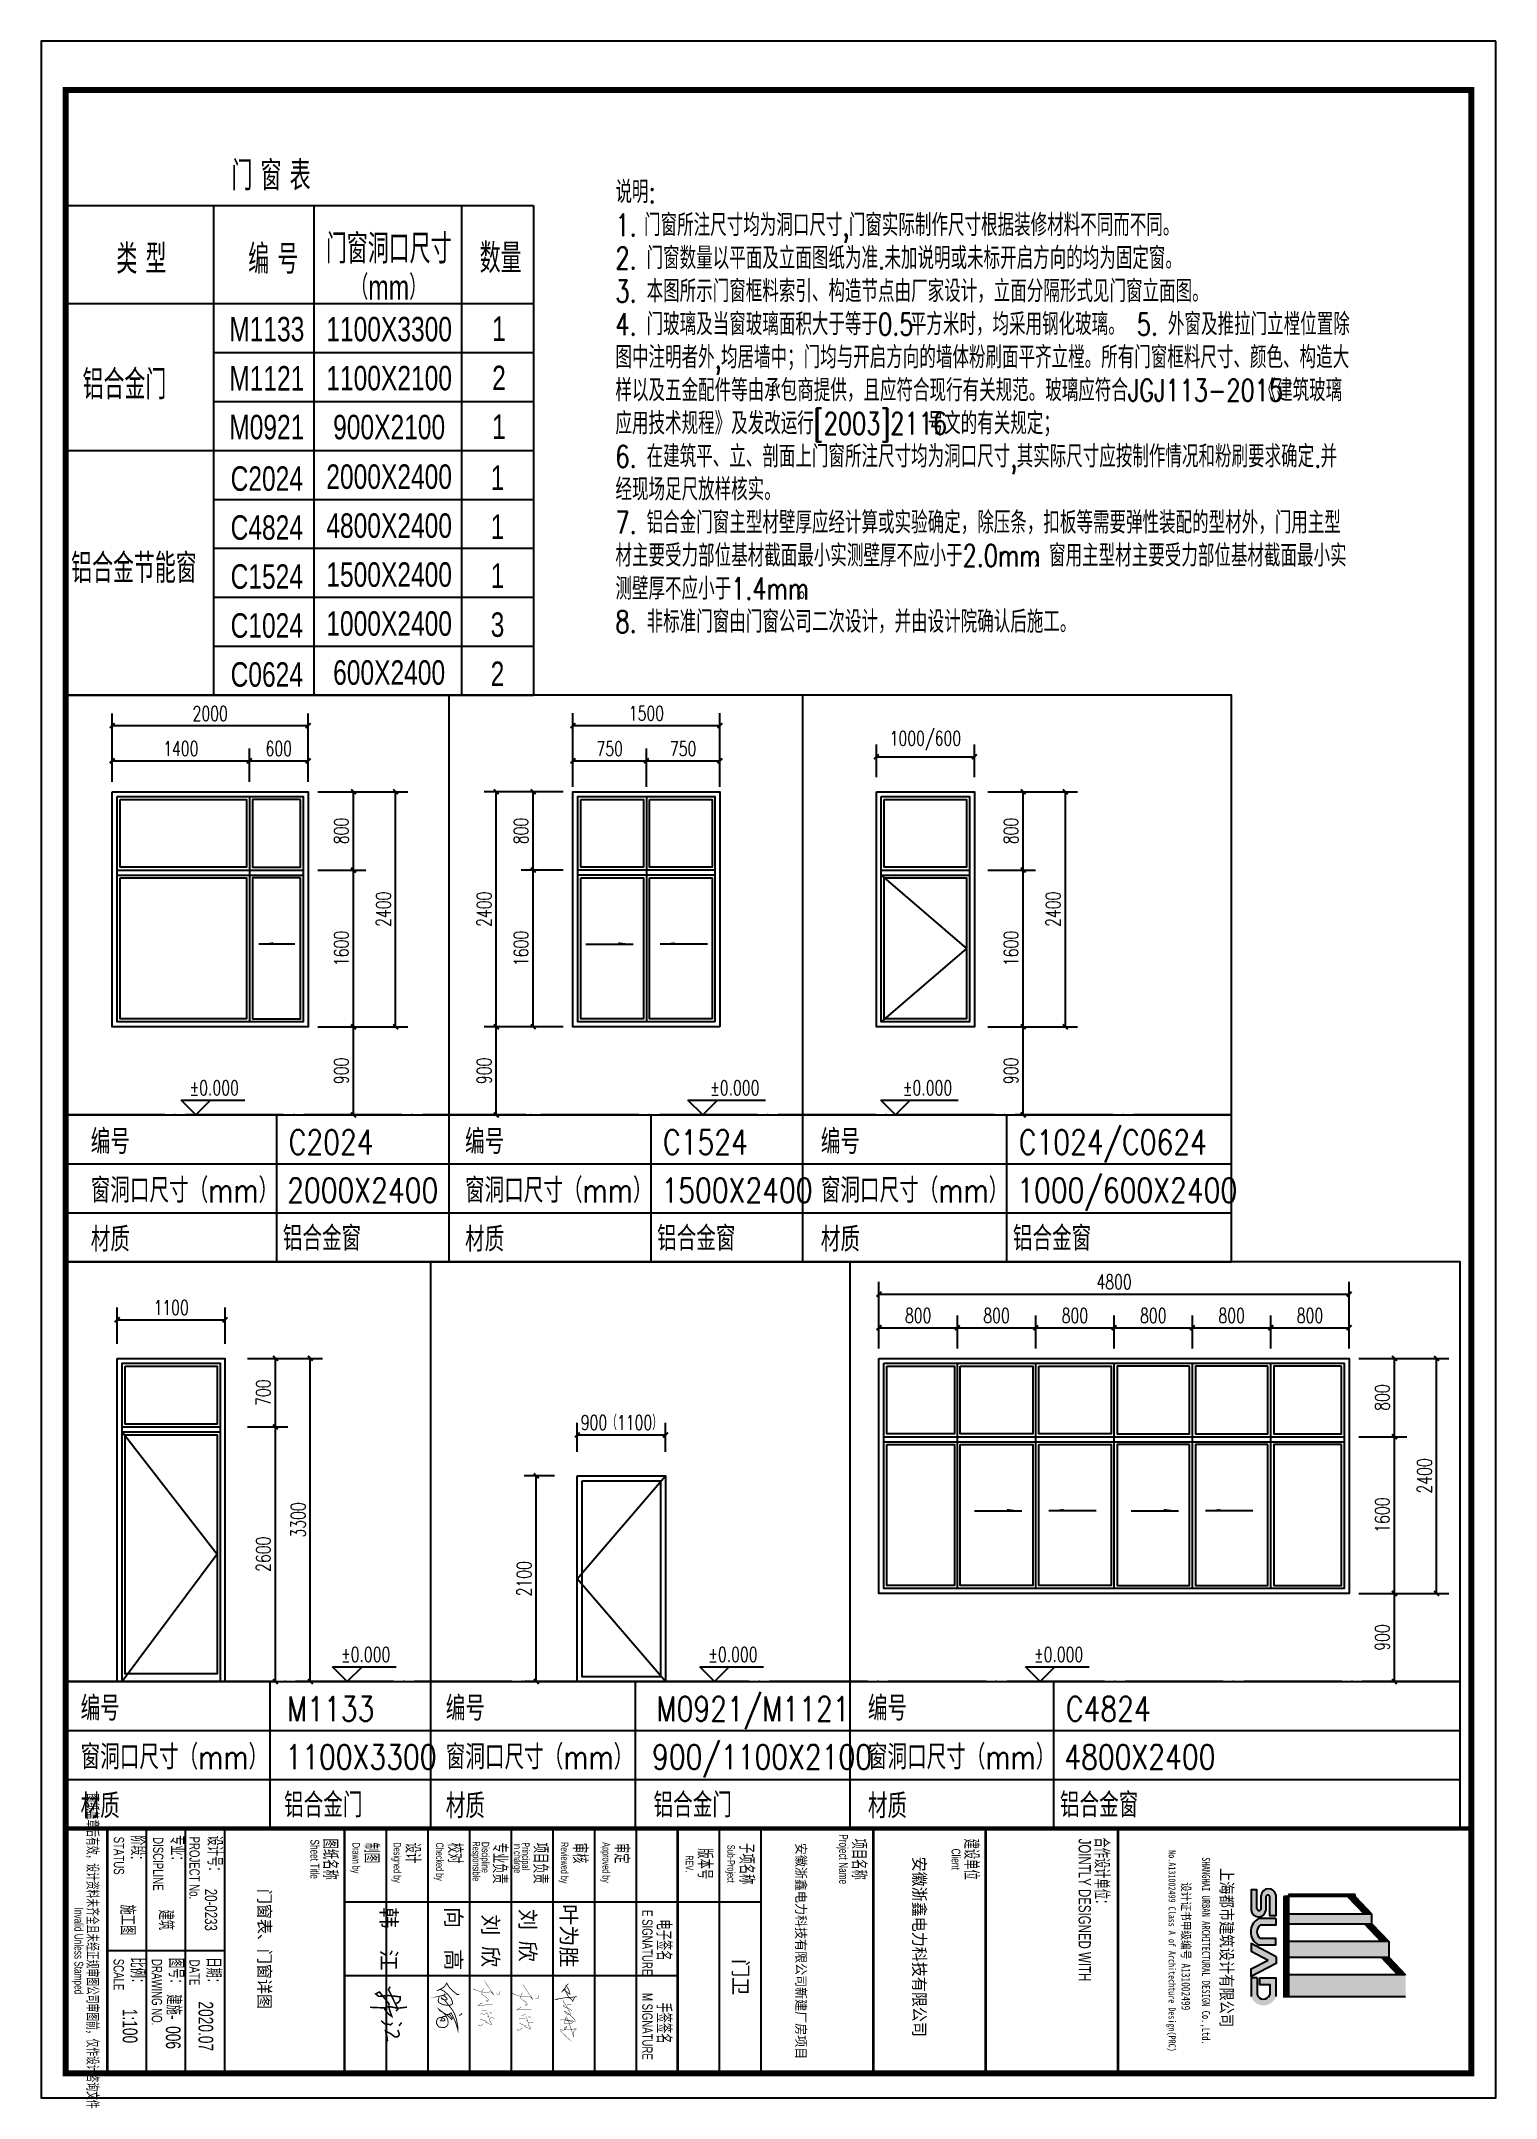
# Model space of a CAD drawing. Extents: x -356470 to -314470, y -791267 to -625262.
# Drawn here: x -356470 to -326770, y -791267 to -749267 of the extents above; entities that cross this region are included whole.
import ezdxf
from ezdxf.enums import TextEntityAlignment as Align

# ---------------------------------------------------------------- set-up
doc = ezdxf.new("R2010")
doc.units = 0
doc.header["$LTSCALE"] = 1000
doc.header["$MEASUREMENT"] = 0
doc.linetypes.add('DOTE', pattern=[2.42, 2, -0.2, 0.02, -0.2])
for name, color, linetype in [('00-tk', 151, 'Continuous'), ('A-Dim1(尺寸标注)', 1, 'Continuous'), ('A-Elv(建筑标高)', 3, 'Continuous'), ('A-Hz(图名)', 7, 'Continuous'), ('A-Hz2(文字标注)', 2, 'Continuous'), ('A-Wall(建筑墙)', 7, 'Continuous'), ('AXIS', 3, 'Continuous'), ('C-sheet(通用-图框)', 11, 'Continuous'), ('DIM_SYMB', 3, 'Continuous'), ('DOTE', 1, 'Continuous'), ('iicon', 7, 'Continuous'), ('PUB_TEXT', 7, 'Continuous'), ('TK', 151, 'Continuous'), ('WINDOW', 4, 'Continuous'), ('看线', 252, 'Continuous'), ('签名', 1, 'Continuous')]:
    doc.layers.add(name, color=color, linetype=linetype)
doc.layers.add('功能名称', color=255, linetype='Continuous', lineweight=0)
doc.styles.add('_HZTXT', font='txt.shx', dxfattribs={"width": 0.75, "bigfont": 'HZTXT.shx'})
doc.styles.add('_TCH_DIM', font='SIMPLEX', dxfattribs={"bigfont": 'GBCBIG'})
doc.styles.add('_TCH_DIM_T3', font='SIMPLEX', dxfattribs={"width": 0.705882, "bigfont": 'GBCBIG'})
doc.styles.add('DS6HT', font='simhei.ttf', dxfattribs={"width": 0.8})
doc.styles.add('HZTXT', font='txt.shx', dxfattribs={"width": 0.8, "bigfont": 'hztxt.shx'})
doc.styles.add('SUNYAT1', font='3yromans.shx', dxfattribs={"width": 0.75, "bigfont": '3yhztxt.shx'})
doc.styles.add('T&D', font='haiwenrs.shx', dxfattribs={"width": 0.7, "bigfont": 'hztxt.shx'})
doc.styles.add('TITLE', font='simhei.ttf', dxfattribs={"width": 0.7})
doc.dimstyles.new('_TCH_ARCH&&50', dxfattribs={"dimtxt": 148.75, "dimasz": 50, "dimexe": 125, "dimexo": 150, "dimgap": 50, "dimtad": 1, "dimdec": 0, "dimzin": 0, "dimdsep": 46, "dimtxsty": '_TCH_DIM_T3', "dimblk": 'ARCHTICK', "dimcen": 0.09, "dimclrt": 7, "dimazin": 2, "dimtfac": 1, "dimtdec": 0, "dimtix": 1, "dimtmove": 2, "dimatfit": 3, "dimfxl": 0, "dimtolj": 1, "dimtzin": 0, "dimarcsym": 0})

msp = doc.modelspace()

# ---------------------------------------------------------------- texts
at = {"layer": 'A-Hz2(文字标注)', "style": '_HZTXT', "width": 0.75}
for s, p in [('说明', (-344744.4, -752572.5, 0)), (':', (-344069.4, -752572.5, 0)), ('1.', (-344744.4, -753247.5, 0)), ('门窗所注尺寸均为洞口尺寸', (-344160.2, -753247.5, 0)), ('门窗实际制作尺寸根据装修材料不同而不同。', (-339980.4, -753247.5, 0)), ('2.', (-344744.4, -753922.5, 0)), ('门窗数量以平面及立面图纸为准', (-344108.3, -753922.5, 0)), (',', (-340110.2, -753247.5, 0)), ('未加说明或未标开启方向的均为固定窗。', (-339253.5, -753922.5, 0)), ('.', (-339383.3, -753922.5, 0)), ('3.', (-344744.4, -754597.5, 0)), ('本图所示门窗框料索引、构造节点由厂家设计，立面分隔形式见门窗立面图。', (-344108.3, -754597.5, 0)), ('4.', (-344744.4, -755272.5, 0)), ('门玻璃及当窗玻璃面积大于等于', (-344108.3, -755272.5, 0)), ('0.5', (-339383.3, -755272.5, 0)), ('平方米时，均采用钢化玻璃。', (-338734.3, -755272.5, 0)), ('5.', (-334100.1, -755272.5, 0)), ('外窗及推拉门立樘位置除', (-333464.1, -755272.5, 0)), ('图中注明者外', (-344744.4, -755947.5, 0)), ('均居墙中；门均与开启方向的墙体粉刷面平齐立樘。所有门窗框料尺寸、颜色、构造大', (-342589.5, -755947.5, 0)), (',', (-342719.4, -755947.5, 0)), ('样以及五金配件等由承包商提供，且应符合现行有关规范。玻璃应符合', (-344744.4, -756622.5, 0)), ('JGJ113-2015', (-334281.9, -756622.5, 0)), ('《建筑玻璃', (-331594.8, -756622.5, 0)), ('应用技术规程》及发改运行', (-344744.4, -757297.5, 0)), ('[2003]2116', (-340694.4, -757297.5, 0)), ('号文的有关规定；', (-338370.8, -757297.5, 0)), ('6.', (-344744.4, -757972.5, 0)), ('在建筑平、立、剖面上门窗所注尺寸均为洞口尺寸', (-344108.3, -757972.5, 0)), ('其实际尺寸应按制作情况和粉刷要求确定', (-336553.5, -757972.5, 0)), ('并', (-330348.7, -757972.5, 0)), (',', (-336683.3, -757972.5, 0)), ('.', (-330478.5, -757972.5, 0)), ('经现场足尺放样核实。', (-344744.4, -758647.5, 0)), ('7.', (-344744.4, -759322.5, 0)), ('铝合金门窗主型材壁厚应经计算或实验确定，除压条，扣板等需要弹性装配的型材外，门用主型', (-344108.3, -759322.5, 0)), ('材主要受力部位基材截面最小实测壁厚不应小于', (-344744.4, -759997.5, 0)), ('2.0mm', (-337656.9, -759997.5, 0)), ('，窗用主型材主要受力部位基材截面最小实', (-336229, -759997.5, 0)), ('测壁厚不应小于', (-344744.4, -760672.5, 0)), ('1.4mm', (-342381.9, -760672.5, 0)), ('。', (-341005.9, -760672.5, 0)), ('8.', (-344744.4, -761347.5, 0)), ('非标准门窗由门窗公司二次设计，并由设计院确认后施工。', (-344108.3, -761347.5, 0))]:
    msp.add_text(s, height=450, dxfattribs=at).set_placement(p)
at = {"layer": 'TK', "style": 'T&D'}
for s, height, width, p in [('图纸盖章后有效，设计资料未齐全且未经正规审图公司审图前，仅作设计咨询文件', 250, 0.53, (-355423.3, -788267)), ('Sheet Title', 180, 0.7, (-350882.4, -786393.1)), ('图纸名称', 300, 0.7, (-350568, -786393.1)), ('Drawn by', 153, 0.7, (-350037.7, -786370.9)), ('制图', 300, 0.7, (-349723.2, -786263.7)), ('Designed by', 153, 0.7, (-349198.1, -786463.5)), ('设计', 300, 0.7, (-348883.6, -786266.1)), ('Checked by', 153, 0.7, (-348332.4, -786442.9)), ('校对', 300, 0.7, (-348018, -786267.8)), ('Responsible', 153, 0.7, (-347584.5, -786436.8)), ('Discipline', 153, 0.7, (-347398, -786356.4)), ('专业负责', 300, 0.7, (-347104.6, -786476.1)), ('in charge', 153, 0.7, (-346741.3, -786375)), ('Principal', 153, 0.7, (-346573.1, -786331.7)), ('项目负责', 300, 0.7, (-346273.7, -786476.1)), ('Reviewed by', 153, 0.7, (-345782.4, -786465.6)), ('审核', 300, 0.7, (-345468, -786271.9)), ('Approved by', 153, 0.7, (-344932.4, -786461.5)), ('审定', 300, 0.7, (-344618, -786272.8)), ('版本号', 300, 0.7, (-342918, -786486.6)), ('Sub-Project', 153, 0.7, (-342382.4, -786486.6)), ('子项名称', 300, 0.7, (-342068, -786486.6)), ('Project Name', 180, 0.7, (-340087.4, -786393.1)), ('项目名称', 300, 0.7, (-339773, -786393.1)), ('Client', 180, 0.7, (-337792.4, -786393.1)), ('建设单位', 300, 0.7, (-337478, -786393.1)), ('REV.', 153, 0.7, (-343232.4, -786486.6)), ('Invalid Unless Stamped', 180, 0.7, (-355700, -788267))]:
    msp.add_text(s, height=height, rotation=270, dxfattribs=dict(at, width=width)).set_placement(p, align=Align.MIDDLE_CENTER)
at = {"layer": 'TK', "style": 'T&D', "width": 0.7}
for s, height, p in [('STATUS', 210, (-354986.1, -785933.6)), ('阶段:', 300, (-354639.1, -785900)), ('DISCIPLINE', 210, (-354184.1, -785941.9)), ('专业：', 300, (-353837.2, -785899.7)), ('PROJECT No.', 210, (-353442.7, -785931.6)), ('设计号：', 300, (-353074.6, -785910.2)), ('JOINTLY DESIGNED WITH', 250, (-335288.6, -785973.9)), ('合作设计单位：', 300, (-334966.1, -785949.1)), ('E SIGNATURE', 210, (-344196.9, -787431.1)), ('电子签名', 300, (-343907.4, -787624.1)), ('SCALE', 210, (-354991.2, -788426.5)), ('比例：', 300, (-354647.8, -788398.9)), ('DRAWING NO.', 210, (-354210.3, -788432)), ('图号：', 300, (-353864.2, -788409.9)), ('DATE', 210, (-353441.7, -788445.7)), ('日期：', 300, (-353098.3, -788396.2)), ('M SIGNATURE', 210, (-344196.9, -789125.1)), ('手签签名', 300, (-343907.4, -789318.1))]:
    msp.add_text(s, height=height, rotation=270, dxfattribs=at).set_placement(p)
at = {"layer": 'TK', "color": 2}
for s, height, style, width, p in [('安徽浙鑫电力科技有限公司新建厂房项目', 200, 'TITLE', 0.9, (-341055.5, -788269.9)), ('安徽浙鑫电力科技有限公司', 250, 'TITLE', 0.9, (-338665, -788181.8)), ('20-0233', 250, 'T&D', 0.7, (-353127.2, -787427.4)), ('施工图', 300, 'T&D', 0.7, (-354853.4, -787632.4)), ('建筑', 300, 'T&D', 0.7, (-354070.9, -787632.4)), ('门卫', 300, 'TITLE', 0.9, (-342340.1, -788802.5)), ('建施-', 300, 'T&D', 0.7, (-353911.5, -789409.4)), ('1:100', 300, 'T&D', 0.7, (-354804.3, -789799.6)), ('2020.07', 300, 'T&D', 0.7, (-353256.7, -789804.9))]:
    msp.add_text(s, height=height, rotation=270, dxfattribs=dict(at, style=style, width=width)).set_placement(p, align=Align.CENTER)
at = {"layer": 'TK', "color": 7, "style": 'TITLE', "width": 0.8}
for s, height, p in [('No.A131002499 Class A of Architechture Design(PRC)', 144, (-333451.1, -788267)), ('SHANGHAI URBAN ARCHITECTURAL DESIGN Co.,Ltd.', 160, (-332766.2, -788267)), ('上海都市建筑设计有限公司 ', 248, (-332388.5, -788267)), ('设计证书甲级编号', 176, (-333185.2, -787650.5)), ('A131002499', 176, (-333185.4, -789000.4))]:
    msp.add_text(s, height=height, rotation=270, dxfattribs=at).set_placement(p, align=Align.CENTER)
at = {"layer": 'TK', "color": 3, "style": 'TITLE', "width": 0.9}
msp.add_text('门窗表、门窗详图', height=250, rotation=270, dxfattribs=at).set_placement((-352035, -788225.4), align=Align.CENTER)
at = {"layer": 'TK', "color": 3, "style": 'T&D', "width": 0.7}
msp.add_text('006', height=300, rotation=270, dxfattribs=at).set_placement((-353922.5, -789801.7))

# ---------------------------------------------------------------- blocks, each defined once
blk = doc.blocks.new('A$C7C122B11')
at = {"layer": 'iicon', "color": 13, "const_width": 7.58}
for points in [[(244, 611), (279, 605)], [(322, 465), (255, 393)], [(279, 605), (315, 591)], [(321, 572), (298, 526)], [(301, 455), (344, 476)], [(315, 591), (321, 572)], [(858, 469), (850, 439)], [(872, 485), (858, 469)], [(0, 251), (101, 316)], [(101, 316), (199, 383)], [(180, 234), (214, 214)], [(220, 61), (189, 0)], [(199, 383), (301, 455)], [(214, 214), (249, 201)], [(254, 164), (220, 61)], [(249, 201), (284, 195)], [(270, 260), (254, 164)], [(255, 393), (267, 338)], [(267, 338), (270, 260)], [(284, 195), (312, 200)], [(312, 200), (331, 220)], [(331, 220), (382, 295)], [(382, 295), (411, 328)], [(411, 328), (434, 349)], [(434, 349), (448, 349)], [(448, 349), (455, 315)], [(455, 315), (462, 292)], [(462, 292), (485, 335)], [(535, 158), (509, 209)], [(575, 108), (535, 158)], [(554, 440), (553, 381)], [(553, 381), (555, 298)], [(555, 298), (561, 212)], [(561, 212), (572, 134)], [(572, 134), (575, 108)], [(674, 309), (686, 266)], [(686, 266), (692, 224)], [(692, 224), (692, 211)], [(718, 416), (741, 413)], [(745, 400), (719, 368)], [(726, 309), (755, 327)], [(741, 413), (745, 400)], [(755, 327), (790, 346)], [(756, 296), (765, 257)], [(762, 218), (762, 180)], [(762, 180), (763, 160)], [(765, 257), (762, 218)], [(790, 346), (817, 357)], [(826, 342), (799, 315)], [(817, 357), (835, 356)], [(835, 356), (826, 342)], [(850, 439), (850, 403)], [(850, 403), (863, 373)], [(863, 373), (876, 363)], [(876, 363), (897, 363)], [(892, 201), (876, 164)], [(909, 233), (892, 201)], [(897, 363), (924, 382)], [(921, 283), (909, 233)], [(923, 311), (921, 283)], [(924, 382), (974, 414)], [(951, 294), (937, 279)], [(971, 334), (951, 294)], [(991, 378), (971, 334)], [(974, 414), (997, 421)], [(980, 231), (1007, 207)], [(1010, 411), (991, 378)], [(997, 421), (1010, 411)], [(1033, 121), (1002, 119)], [(1007, 207), (1028, 171)], [(1028, 171), (1033, 146)], [(1033, 146), (1033, 121)]]:
    blk.add_lwpolyline(points, dxfattribs=at)
blk = doc.blocks.new('A$C2CD672AE')
at = {"layer": '签名', "const_width": 40}
for points in [[(10, 523), (86, 480), (394, 629), (590, 723), (643, 672)], [(462, 656), (414, 738), (355, 782), (274, 780), (253, 600), (239, 476), (251, 353), (262, 228), (197, 148), (148, 248), (316, 383), (446, 488), (600, 502), (775, 564), (727, 488), (613, 394), (559, 372)], [(540, 958), (551, 861), (567, 712), (523, 495), (559, 372), (543, 1)], [(945, 587), (994, 537), (977, 455), (975, 388), (887, 289)], [(935, 820), (1023, 749)], [(1126, 719), (1223, 757), (1271, 749), (1305, 711), (1309, 646), (1217, 526), (1158, 404), (1244, 429), (1358, 448), (1418, 455)]]:
    blk.add_lwpolyline(points, dxfattribs=at)
blk = doc.blocks.new('A$C3CB17D36')
at = {"const_width": 19.8}
for points in [[(80, 483), (82, 436), (-4, 331), (-78, 262), (-162, 214), (-96, 172), (-54, 122), (-14, 43), (0, 0)], [(65, 180), (93, 156), (111, 112), (117, 72), (102, 134), (135, 190), (181, 222), (201, 209), (198, 167), (178, 105), (157, 102), (195, 158), (241, 200), (315, 257), (385, 312), (440, 349), (503, 383), (609, 420), (706, 439), (791, 454), (852, 454), (716, 416), (599, 368), (536, 337), (477, 307), (499, 274), (517, 240), (510, 196), (467, 131), (427, 62), (399, 43), (467, 131), (526, 187), (613, 233), (672, 242), (729, 240), (769, 207), (791, 169), (791, 122), (782, 49), (744, 16), (692, -10), (629, 1), (595, 23), (580, 54), (573, 98), (582, 119), (601, 157), (635, 177), (651, 159), (649, 129), (648, 81), (582, 119)], [(484, 543), (520, 516), (530, 479)], [(-29, 73), (10, 153), (71, 228), (167, 307), (248, 338), (278, 337), (299, 321), (315, 280), (314, 213), (304, 143), (282, 94), (256, 43), (211, 30), (146, 45)], [(511, 204), (545, 247), (597, 293), (620, 321), (595, 337), (562, 312), (534, 290), (503, 269)], [(573, 98), (558, 138), (557, 178), (546, 198)]]:
    blk.add_lwpolyline(points, dxfattribs=at)
blk = doc.blocks.new('5635634563456')
at = {"layer": 'AXIS', "color": 1, "ltscale": 1000}
for points, const_width in [([(456321, 227084), (456323, 227003), (456340, 226889), (456350, 226736), (456364, 226551), (456389, 226377), (456412, 226211), (456434, 226115), (456454, 225981), (456460, 225938)], 35), ([(456541, 226856), (456497, 226883), (456453, 226906), (456404, 226930), (456347, 226954), (456330, 226974)], 35), ([(456511, 226356), (456598, 226399), (456645, 226426), (456716, 226466), (456769, 226502), (456843, 226554), (456901, 226589), (456972, 226633), (457083, 226688), (457147, 226724), (457210, 226744), (457243, 226739), (457255, 226715), (457256, 226661), (457241, 226611), (457206, 226554), (457187, 226524), (457156, 226496), (457121, 226466), (457079, 226440), (457051, 226436), (457075, 226474), (457120, 226543), (457168, 226614), (457233, 226692), (457285, 226754), (457338, 226800), (457415, 226883), (457487, 226940), (457542, 226981), (457583, 227002), (457585, 226954), (457566, 226823), (457537, 226676), (457515, 226502), (457509, 226326), (457520, 226216)], 20), ([(455638, 226631), (456046, 226314), (455898, 226528)], 35), ([(455726, 226495), (455793, 226559), (455885, 226610), (455980, 226658), (456074, 226692), (456140, 226711), (456191, 226721), (456171, 226679), (456122, 226626), (456066, 226550), (456000, 226461), (455930, 226407)], 35), ([(456000, 226461), (456120, 226541), (456209, 226584), (456284, 226619), (456362, 226642), (456383, 226667), (456372, 226711), (456436, 226771), (456484, 226814), (456541, 226856), (456584, 226882)], 35), ([(456474, 226132), (456468, 226098), (456460, 225938)], 10), ([(456723, 226780), (456707, 226722), (456709, 226662), (456720, 226612), (456740, 226593), (456760, 226586), (456774, 226591)], 20)]:
    blk.add_lwpolyline(points, dxfattribs=dict(at, const_width=const_width))
for points in [[(457512, 226414, 20, 20, 0), (457568, 226678, 20, 20, 0), (457591, 226783, 20, 20, 0), (457627, 226841, 20, 20, 0), (457636, 226855, 20, 20, 0), (457670, 226830, 20, 20, 0), (457684, 226788, 20, 20, 0), (457721, 226669, 20, 20, 0), (457721, 226593, 20, 20, 0), (457722, 226502, 20, 20, 0), (457712, 226436, 20, 20, 0), (457675, 226435, 20, 20, 0), (457629, 226445, 20, 20, 0), (457579, 226451, 20, 20, 0), (457468, 226480, 20, 20, 0), (457412, 226504, 20, 20, 0), (457345, 226518, 20, 20, 0), (457423, 226562, 20, 20, 0), (457642, 226660, 20, 20, 0), (457903, 226748, 20, 20, 0), (458182, 226843, 20, 20, 0), (458298, 226875, 20, 20, 0), (458384, 226894, 20, 20, 0), (458349, 226902, 20, 20, 0), (458320, 226902, 20, 20, 0), (458244, 226891, 20, 20, 0), (458219, 226887, 20, 20, 0), (458166, 226893, 20, 20, 0), (458108, 226921, 20, 20, 0), (458072, 226957, 20, 20, 0), (458038, 226986, 20, 20, 0), (458000, 227029, 20, 20, 0), (457974, 227049, 20, 20, 0), (457985, 226931, 20, 20, 0), (458001, 226820, 20, 20, 0), (458013, 226590, 20, 20, 0), (458016, 226523, 20, 20, 0), (457984, 226423, 20, 20, 0), (457948, 226430, 20, 20, 0), (457915, 226448, 20, 20, 0), (457886, 226495, 20, 20, 0), (457875, 226514, 20, 20, 0), (457865, 226548, 20, 20, 0), (457913, 226535, 20, 20, 0), (457962, 226508, 20, 20, 0), (457985, 226486, 20, 20, 0), (458023, 226448, 20, 20, 0), (458044, 226386, 20, 20, 0), (458039, 226328, 20, 20, 0), (458028, 226266, 20, 20, 0), (458031, 226227, 20, 20, 0), (458032, 226211, 20, 20, 0), (458087, 226240, 20, 20, 0), (458166, 226298, 20, 20, 0), (458306, 226445, 20, 20, 0), (458437, 226588, 20, 20, 0), (458487, 226643, 20, 0, 0), (458657, 226831, 0, 0, 0)], [(457041, 226828, 20, 20, 0), (456957, 226700, 20, 20, 0), (456928, 226631, 20, 20, 0), (456875, 226503, 20, 20, 0), (456834, 226423, 20, 20, 0), (456812, 226396, 20, 20, 0), (456724, 226364, 20, 0, 0)]]:
    blk.add_lwpolyline(points, format="xyseb", dxfattribs=at)
blk = doc.blocks.new('签名')
at = {"xscale": 1.132661029987503, "yscale": 1.132661029972951, "zscale": 1.132661029967055}
for p in [(-1750, 4064), (-1860, 3062)]:
    blk.add_blockref('A$C7C122B11', p, dxfattribs=at)
at = {"layer": '00-tk', "xscale": 1.200000000011642, "yscale": 1.19999999999709, "zscale": 1.2}
blk.add_blockref('A$C3CB17D36', (-1599, 2124), dxfattribs=at)
at = {"layer": 'AXIS', "xscale": 0.5, "yscale": 0.5, "zscale": 0.5}
blk.add_blockref('5635634563456', (-229602, -107802), dxfattribs=at)
at = {"layer": '签名'}
blk.add_blockref('A$C2CD672AE', (-1713, 399), dxfattribs=at)
at = {"layer": '功能名称', "color": 7, "style": 'DS6HT'}
for s, p in [('叶为胜', (-3830, 5326)), ('刘 欣', (-3706, 4269)), ('刘 欣', (-3567, 3309)), ('向  高', (-3757, 2357)), ('韩  江', (-3750, 689))]:
    blk.add_text(s, height=400, dxfattribs=at).set_placement(p)
blk = doc.blocks.new('mcb')
at = {"layer": 'C-sheet(通用-图框)'}
for p, q in [((332, 5000), (332, 0)), ((332, 5000), (5110, 5000)), ((1842, 5000), (1842, 0)), ((2867, 5000), (2867, 0)), ((4372, 5000), (4372, 0)), ((5110, 5000), (5110, 0)), ((332, 4000), (5110, 4000)), ((1842, 3500), (5110, 3500)), ((1842, 3000), (5110, 3000)), ((332, 2500), (5110, 2500)), ((1842, 2000), (5110, 2000)), ((1842, 1500), (5110, 1500)), ((1842, 1000), (5110, 1000)), ((1842, 500), (5110, 500)), ((332, 0), (5110, 0))]:
    blk.add_line(p, q, dxfattribs=at)
at = {"layer": 'A-Hz2(文字标注)', "style": 'SUNYAT1', "width": 0.75}
for s, height, p in [('门 窗 表', 300, (2429, 5321)), ('类 型', 300, (1106, 4469)), ('编 号', 300, (2452, 4469)), ('门窗洞口尺寸', 300, (3631, 4574)), ('数量', 300, (4773, 4477)), ('（mm）', 250, (3631, 4178)), ('M1133', 250, (2386, 3738)), ('1100X3300', 250, (3635, 3738)), ('1', 250, (4756, 3742)), ('M1121', 250, (2386, 3238)), ('1100X2100', 250, (3635, 3238)), ('2', 250, (4756, 3242)), ('铝合金门', 300, (933, 3189)), ('M0921', 250, (2386, 2738)), ('900X2100', 250, (3635, 2738)), ('1', 250, (4756, 2742)), ('C2024', 250, (2386, 2212)), ('2000X2400', 250, (3635, 2232)), ('1', 250, (4741, 2221)), ('C4824', 250, (2386, 1712)), ('4800X2400', 250, (3635, 1732)), ('1', 250, (4741, 1721)), ('铝合金节能窗', 300, (1030, 1313)), ('C1524', 250, (2386, 1212)), ('1500X2400', 250, (3635, 1232)), ('1', 250, (4741, 1221)), ('C1024', 250, (2386, 712)), ('1000X2400', 250, (3635, 732)), ('3', 250, (4741, 721)), ('C0624', 250, (2386, 212)), ('600X2400', 250, (3635, 232)), ('2', 250, (4741, 221))]:
    blk.add_text(s, height=height, dxfattribs=at).set_placement(p, align=Align.MIDDLE)
blk = doc.blocks.new('_ArchTick')
at = {"color": 0, "linetype": 'ByBlock', "const_width": 0.4}
blk.add_lwpolyline([(-0.5, -0.5), (0.5, 0.5)], dxfattribs=at)
blk = doc.blocks.new('*D496')
at = {"layer": 'A-Dim1(尺寸标注)', "color": 0, "lineweight": -2}
for p, q in [((4174, 4800), (3749, 4800)), ((3874, 2400), (3874, 4800)), ((4174, 2400), (3749, 2400))]:
    blk.add_line(p, q, dxfattribs=at)
at = {"layer": 'Defpoints', "color": 0}
for p in [(3874, 4800), (4324, 4800), (4324, 2400)]:
    blk.add_point(p, dxfattribs=at)
at = {"layer": 'A-Dim1(尺寸标注)', "color": 0, "lineweight": -2, "xscale": 50, "yscale": 50, "zscale": 50}
for p, rotation in [((3874, 4800), 90), ((3874, 2400), 270)]:
    blk.add_blockref('_ArchTick', p, dxfattribs=dict(at, rotation=rotation))
at = {"layer": 'A-Dim1(尺寸标注)', "color": 7, "insert": (3750, 3600), "char_height": 148.8, "attachment_point": 5, "rotation": 90, "style": '_TCH_DIM_T3'}
blk.add_mtext('\\A1;2400', dxfattribs=at)
blk = doc.blocks.new('*D497')
at = {"layer": 'A-Dim1(尺寸标注)', "color": 0, "lineweight": -2}
for p, q in [((4174, 2400), (3749, 2400)), ((3874, 1500), (3874, 2400)), ((4174, 1500), (3749, 1500))]:
    blk.add_line(p, q, dxfattribs=at)
at = {"layer": 'Defpoints', "color": 0}
for p in [(3874, 2400), (4324, 2400), (4324, 1500)]:
    blk.add_point(p, dxfattribs=at)
at = {"layer": 'A-Dim1(尺寸标注)', "color": 0, "lineweight": -2, "xscale": 50, "yscale": 50, "zscale": 50}
for p, rotation in [((3874, 2400), 90), ((3874, 1500), 270)]:
    blk.add_blockref('_ArchTick', p, dxfattribs=dict(at, rotation=rotation))
at = {"layer": 'A-Dim1(尺寸标注)', "color": 7, "insert": (3750, 1950), "char_height": 148.8, "attachment_point": 5, "rotation": 90, "style": '_TCH_DIM_T3'}
blk.add_mtext('\\A1;900', dxfattribs=at)
blk = doc.blocks.new('*D498')
at = {"layer": 'A-Dim1(尺寸标注)', "color": 0, "lineweight": -2}
for p, q in [((4656, 4852), (4656, 5241)), ((4656, 5116), (5406, 5116)), ((5406, 4852), (5406, 5241))]:
    blk.add_line(p, q, dxfattribs=at)
at = {"layer": 'Defpoints', "color": 0}
for p in [(5406, 5116), (4656, 4702), (5406, 4702)]:
    blk.add_point(p, dxfattribs=at)
at = {"layer": 'A-Dim1(尺寸标注)', "color": 0, "lineweight": -2, "xscale": 50, "yscale": 50, "zscale": 50, "rotation": 180}
blk.add_blockref('_ArchTick', (4656, 5116), dxfattribs=at)
at = {"layer": 'A-Dim1(尺寸标注)', "color": 0, "lineweight": -2, "xscale": 50, "yscale": 50, "zscale": 50}
blk.add_blockref('_ArchTick', (5406, 5116), dxfattribs=at)
at = {"layer": 'A-Dim1(尺寸标注)', "color": 7, "insert": (5031, 5240), "char_height": 148.8, "attachment_point": 5, "style": '_TCH_DIM_T3'}
blk.add_mtext('\\A1;750', dxfattribs=at)
blk = doc.blocks.new('*D499')
at = {"layer": 'A-Dim1(尺寸标注)', "color": 0, "lineweight": -2}
for p, q in [((5406, 4852), (5406, 5241)), ((5406, 5116), (6156, 5116)), ((6156, 4852), (6156, 5241))]:
    blk.add_line(p, q, dxfattribs=at)
at = {"layer": 'Defpoints', "color": 0}
for p in [(6156, 5116), (5406, 4702), (6156, 4702)]:
    blk.add_point(p, dxfattribs=at)
at = {"layer": 'A-Dim1(尺寸标注)', "color": 0, "lineweight": -2, "xscale": 50, "yscale": 50, "zscale": 50, "rotation": 180}
blk.add_blockref('_ArchTick', (5406, 5116), dxfattribs=at)
at = {"layer": 'A-Dim1(尺寸标注)', "color": 0, "lineweight": -2, "xscale": 50, "yscale": 50, "zscale": 50}
blk.add_blockref('_ArchTick', (6156, 5116), dxfattribs=at)
at = {"layer": 'A-Dim1(尺寸标注)', "color": 7, "insert": (5781, 5240), "char_height": 148.8, "attachment_point": 5, "style": '_TCH_DIM_T3'}
blk.add_mtext('\\A1;750', dxfattribs=at)
blk = doc.blocks.new('*D500')
at = {"layer": 'A-Dim1(尺寸标注)', "color": 0, "lineweight": -2}
for p, q in [((4656, 4852), (4656, 5601)), ((4656, 5476), (6156, 5476)), ((6156, 4852), (6156, 5601))]:
    blk.add_line(p, q, dxfattribs=at)
at = {"layer": 'Defpoints', "color": 0}
for p in [(6156, 5476), (4656, 4702), (6156, 4702)]:
    blk.add_point(p, dxfattribs=at)
at = {"layer": 'A-Dim1(尺寸标注)', "color": 0, "lineweight": -2, "xscale": 50, "yscale": 50, "zscale": 50, "rotation": 180}
blk.add_blockref('_ArchTick', (4656, 5476), dxfattribs=at)
at = {"layer": 'A-Dim1(尺寸标注)', "color": 0, "lineweight": -2, "xscale": 50, "yscale": 50, "zscale": 50}
blk.add_blockref('_ArchTick', (6156, 5476), dxfattribs=at)
at = {"layer": 'A-Dim1(尺寸标注)', "color": 7, "insert": (5406, 5601), "char_height": 148.8, "attachment_point": 5, "style": '_TCH_DIM_T3'}
blk.add_mtext('\\A1;1500', dxfattribs=at)
blk = doc.blocks.new('*D501')
at = {"layer": 'A-Dim1(尺寸标注)', "color": 0, "lineweight": -2}
for p, q in [((4556, 4000), (4126, 4000)), ((4251, 2400), (4251, 4000)), ((4556, 2400), (4126, 2400))]:
    blk.add_line(p, q, dxfattribs=at)
at = {"layer": 'Defpoints', "color": 0}
for p in [(4251, 4000), (4706, 4000), (4706, 2400)]:
    blk.add_point(p, dxfattribs=at)
at = {"layer": 'A-Dim1(尺寸标注)', "color": 0, "lineweight": -2, "xscale": 50, "yscale": 50, "zscale": 50}
for p, rotation in [((4251, 4000), 90), ((4251, 2400), 270)]:
    blk.add_blockref('_ArchTick', p, dxfattribs=dict(at, rotation=rotation))
at = {"layer": 'A-Dim1(尺寸标注)', "color": 7, "insert": (4126, 3200), "char_height": 148.8, "attachment_point": 5, "rotation": 90, "style": '_TCH_DIM_T3'}
blk.add_mtext('\\A1;1600', dxfattribs=at)
blk = doc.blocks.new('*D502')
at = {"layer": 'A-Dim1(尺寸标注)', "color": 0, "lineweight": -2}
for p, q in [((4556, 4800), (4126, 4800)), ((4251, 4000), (4251, 4800)), ((4556, 4000), (4126, 4000))]:
    blk.add_line(p, q, dxfattribs=at)
at = {"layer": 'Defpoints', "color": 0}
for p in [(4251, 4800), (4706, 4800), (4706, 4000)]:
    blk.add_point(p, dxfattribs=at)
at = {"layer": 'A-Dim1(尺寸标注)', "color": 0, "lineweight": -2, "xscale": 50, "yscale": 50, "zscale": 50}
for p, rotation in [((4251, 4800), 90), ((4251, 4000), 270)]:
    blk.add_blockref('_ArchTick', p, dxfattribs=dict(at, rotation=rotation))
at = {"layer": 'A-Dim1(尺寸标注)', "color": 7, "insert": (4126, 4400), "char_height": 148.8, "attachment_point": 5, "rotation": 90, "style": '_TCH_DIM_T3'}
blk.add_mtext('\\A1;800', dxfattribs=at)
blk = doc.blocks.new('*D503')
at = {"layer": 'A-Dim1(尺寸标注)', "color": 0, "lineweight": -2}
for p, q in [((2053, 2400), (2541, 2400)), ((2416, 1500), (2416, 2400)), ((2053, 1500), (2541, 1500))]:
    blk.add_line(p, q, dxfattribs=at)
at = {"layer": 'Defpoints', "color": 0}
for p in [(1903, 2400), (2416, 2400), (1903, 1500)]:
    blk.add_point(p, dxfattribs=at)
at = {"layer": 'A-Dim1(尺寸标注)', "color": 0, "lineweight": -2, "xscale": 50, "yscale": 50, "zscale": 50}
for p, rotation in [((2416, 2400), 90), ((2416, 1500), 270)]:
    blk.add_blockref('_ArchTick', p, dxfattribs=dict(at, rotation=rotation))
at = {"layer": 'A-Dim1(尺寸标注)', "color": 7, "insert": (2292, 1950), "char_height": 148.8, "attachment_point": 5, "rotation": 90, "style": '_TCH_DIM_T3'}
blk.add_mtext('\\A1;900', dxfattribs=at)
blk = doc.blocks.new('*D504')
at = {"layer": 'A-Dim1(尺寸标注)', "color": 0, "lineweight": -2}
for p, q in [((2053, 4000), (2541, 4000)), ((2416, 2400), (2416, 4000)), ((2053, 2400), (2541, 2400))]:
    blk.add_line(p, q, dxfattribs=at)
at = {"layer": 'Defpoints', "color": 0}
for p in [(1903, 4000), (2416, 4000), (1903, 2400)]:
    blk.add_point(p, dxfattribs=at)
at = {"layer": 'A-Dim1(尺寸标注)', "color": 0, "lineweight": -2, "xscale": 50, "yscale": 50, "zscale": 50}
for p, rotation in [((2416, 4000), 90), ((2416, 2400), 270)]:
    blk.add_blockref('_ArchTick', p, dxfattribs=dict(at, rotation=rotation))
at = {"layer": 'A-Dim1(尺寸标注)', "color": 7, "insert": (2292, 3200), "char_height": 148.8, "attachment_point": 5, "rotation": 90, "style": '_TCH_DIM_T3'}
blk.add_mtext('\\A1;1600', dxfattribs=at)
blk = doc.blocks.new('*D505')
at = {"layer": 'A-Dim1(尺寸标注)', "color": 0, "lineweight": -2}
for p, q in [((2053, 4800), (2541, 4800)), ((2416, 4000), (2416, 4800)), ((2053, 4000), (2541, 4000))]:
    blk.add_line(p, q, dxfattribs=at)
at = {"layer": 'Defpoints', "color": 0}
for p in [(1903, 4800), (2416, 4800), (1903, 4000)]:
    blk.add_point(p, dxfattribs=at)
at = {"layer": 'A-Dim1(尺寸标注)', "color": 0, "lineweight": -2, "xscale": 50, "yscale": 50, "zscale": 50}
for p, rotation in [((2416, 4800), 90), ((2416, 4000), 270)]:
    blk.add_blockref('_ArchTick', p, dxfattribs=dict(at, rotation=rotation))
at = {"layer": 'A-Dim1(尺寸标注)', "color": 7, "insert": (2292, 4400), "char_height": 148.8, "attachment_point": 5, "rotation": 90, "style": '_TCH_DIM_T3'}
blk.add_mtext('\\A1;800', dxfattribs=at)
blk = doc.blocks.new('*D506')
at = {"layer": 'A-Dim1(尺寸标注)', "color": 0, "lineweight": -2}
for p, q in [((2447, 4800), (2971, 4800)), ((2846, 2400), (2846, 4800)), ((2447, 2400), (2971, 2400))]:
    blk.add_line(p, q, dxfattribs=at)
at = {"layer": 'Defpoints', "color": 0}
for p in [(2297, 4800), (2846, 4800), (2297, 2400)]:
    blk.add_point(p, dxfattribs=at)
at = {"layer": 'A-Dim1(尺寸标注)', "color": 0, "lineweight": -2, "xscale": 50, "yscale": 50, "zscale": 50}
for p, rotation in [((2846, 4800), 90), ((2846, 2400), 270)]:
    blk.add_blockref('_ArchTick', p, dxfattribs=dict(at, rotation=rotation))
at = {"layer": 'A-Dim1(尺寸标注)', "color": 7, "insert": (2722, 3600), "char_height": 148.8, "attachment_point": 5, "rotation": 90, "style": '_TCH_DIM_T3'}
blk.add_mtext('\\A1;2400', dxfattribs=at)
blk = doc.blocks.new('*D507')
at = {"layer": 'A-Dim1(尺寸标注)', "color": 0, "lineweight": -2}
for p, q in [((-47, 4900), (-47, 5241)), ((-47, 5116), (1353, 5116)), ((1353, 4900), (1353, 5241))]:
    blk.add_line(p, q, dxfattribs=at)
at = {"layer": 'Defpoints', "color": 0}
for p in [(1353, 5116), (-47, 4750), (1353, 4750)]:
    blk.add_point(p, dxfattribs=at)
at = {"layer": 'A-Dim1(尺寸标注)', "color": 0, "lineweight": -2, "xscale": 50, "yscale": 50, "zscale": 50, "rotation": 180}
blk.add_blockref('_ArchTick', (-47, 5116), dxfattribs=at)
at = {"layer": 'A-Dim1(尺寸标注)', "color": 0, "lineweight": -2, "xscale": 50, "yscale": 50, "zscale": 50}
blk.add_blockref('_ArchTick', (1353, 5116), dxfattribs=at)
at = {"layer": 'A-Dim1(尺寸标注)', "color": 7, "insert": (653, 5241), "char_height": 148.8, "attachment_point": 5, "style": '_TCH_DIM_T3'}
blk.add_mtext('\\A1;1400', dxfattribs=at)
blk = doc.blocks.new('*D508')
at = {"layer": 'A-Dim1(尺寸标注)', "color": 0, "lineweight": -2}
for p, q in [((1353, 4900), (1353, 5241)), ((1353, 5116), (1953, 5116)), ((1953, 4900), (1953, 5241))]:
    blk.add_line(p, q, dxfattribs=at)
at = {"layer": 'Defpoints', "color": 0}
for p in [(1953, 5116), (1353, 4750), (1953, 4750)]:
    blk.add_point(p, dxfattribs=at)
at = {"layer": 'A-Dim1(尺寸标注)', "color": 0, "lineweight": -2, "xscale": 50, "yscale": 50, "zscale": 50, "rotation": 180}
blk.add_blockref('_ArchTick', (1353, 5116), dxfattribs=at)
at = {"layer": 'A-Dim1(尺寸标注)', "color": 0, "lineweight": -2, "xscale": 50, "yscale": 50, "zscale": 50}
blk.add_blockref('_ArchTick', (1953, 5116), dxfattribs=at)
at = {"layer": 'A-Dim1(尺寸标注)', "color": 7, "insert": (1653, 5241), "char_height": 148.8, "attachment_point": 5, "style": '_TCH_DIM_T3'}
blk.add_mtext('\\A1;600', dxfattribs=at)
blk = doc.blocks.new('*D509')
at = {"layer": 'A-Dim1(尺寸标注)', "color": 0, "lineweight": -2}
for p, q in [((-47, 4950), (-47, 5600)), ((-47, 5475), (1953, 5475)), ((1953, 4950), (1953, 5600))]:
    blk.add_line(p, q, dxfattribs=at)
at = {"layer": 'Defpoints', "color": 0}
for p in [(1953, 5475), (-47, 4800), (1953, 4800)]:
    blk.add_point(p, dxfattribs=at)
at = {"layer": 'A-Dim1(尺寸标注)', "color": 0, "lineweight": -2, "xscale": 50, "yscale": 50, "zscale": 50, "rotation": 180}
blk.add_blockref('_ArchTick', (-47, 5475), dxfattribs=at)
at = {"layer": 'A-Dim1(尺寸标注)', "color": 0, "lineweight": -2, "xscale": 50, "yscale": 50, "zscale": 50}
blk.add_blockref('_ArchTick', (1953, 5475), dxfattribs=at)
at = {"layer": 'A-Dim1(尺寸标注)', "color": 7, "insert": (953, 5599), "char_height": 148.8, "attachment_point": 5, "style": '_TCH_DIM_T3'}
blk.add_mtext('\\A1;2000', dxfattribs=at)
blk = doc.blocks.new('*D510')
at = {"layer": 'A-Dim1(尺寸标注)', "color": 0, "lineweight": -2}
for p, q in [((8890, 2400), (9378, 2400)), ((9253, 1500), (9253, 2400)), ((8890, 1500), (9378, 1500))]:
    blk.add_line(p, q, dxfattribs=at)
at = {"layer": 'Defpoints', "color": 0}
for p in [(8740, 2400), (9253, 2400), (8740, 1500)]:
    blk.add_point(p, dxfattribs=at)
at = {"layer": 'A-Dim1(尺寸标注)', "color": 0, "lineweight": -2, "xscale": 50, "yscale": 50, "zscale": 50}
for p, rotation in [((9253, 2400), 90), ((9253, 1500), 270)]:
    blk.add_blockref('_ArchTick', p, dxfattribs=dict(at, rotation=rotation))
at = {"layer": 'A-Dim1(尺寸标注)', "color": 7, "insert": (9128, 1950), "char_height": 148.8, "attachment_point": 5, "rotation": 90, "style": '_TCH_DIM_T3'}
blk.add_mtext('\\A1;900', dxfattribs=at)
blk = doc.blocks.new('*D511')
at = {"layer": 'A-Dim1(尺寸标注)', "color": 0, "lineweight": -2}
for p, q in [((8890, 4000), (9378, 4000)), ((9253, 2400), (9253, 4000)), ((8890, 2400), (9378, 2400))]:
    blk.add_line(p, q, dxfattribs=at)
at = {"layer": 'Defpoints', "color": 0}
for p in [(8740, 4000), (9253, 4000), (8740, 2400)]:
    blk.add_point(p, dxfattribs=at)
at = {"layer": 'A-Dim1(尺寸标注)', "color": 0, "lineweight": -2, "xscale": 50, "yscale": 50, "zscale": 50}
for p, rotation in [((9253, 4000), 90), ((9253, 2400), 270)]:
    blk.add_blockref('_ArchTick', p, dxfattribs=dict(at, rotation=rotation))
at = {"layer": 'A-Dim1(尺寸标注)', "color": 7, "insert": (9128, 3200), "char_height": 148.8, "attachment_point": 5, "rotation": 90, "style": '_TCH_DIM_T3'}
blk.add_mtext('\\A1;1600', dxfattribs=at)
blk = doc.blocks.new('*D512')
at = {"layer": 'A-Dim1(尺寸标注)', "color": 0, "lineweight": -2}
for p, q in [((8890, 4800), (9378, 4800)), ((9253, 4000), (9253, 4800)), ((8890, 4000), (9378, 4000))]:
    blk.add_line(p, q, dxfattribs=at)
at = {"layer": 'Defpoints', "color": 0}
for p in [(8740, 4800), (9253, 4800), (8740, 4000)]:
    blk.add_point(p, dxfattribs=at)
at = {"layer": 'A-Dim1(尺寸标注)', "color": 0, "lineweight": -2, "xscale": 50, "yscale": 50, "zscale": 50}
for p, rotation in [((9253, 4800), 90), ((9253, 4000), 270)]:
    blk.add_blockref('_ArchTick', p, dxfattribs=dict(at, rotation=rotation))
at = {"layer": 'A-Dim1(尺寸标注)', "color": 7, "insert": (9128, 4400), "char_height": 148.8, "attachment_point": 5, "rotation": 90, "style": '_TCH_DIM_T3'}
blk.add_mtext('\\A1;800', dxfattribs=at)
blk = doc.blocks.new('*D513')
at = {"layer": 'A-Dim1(尺寸标注)', "color": 0, "lineweight": -2}
for p, q in [((9284, 4800), (9808, 4800)), ((9683, 2400), (9683, 4800)), ((9284, 2400), (9808, 2400))]:
    blk.add_line(p, q, dxfattribs=at)
at = {"layer": 'Defpoints', "color": 0}
for p in [(9134, 4800), (9683, 4800), (9134, 2400)]:
    blk.add_point(p, dxfattribs=at)
at = {"layer": 'A-Dim1(尺寸标注)', "color": 0, "lineweight": -2, "xscale": 50, "yscale": 50, "zscale": 50}
for p, rotation in [((9683, 4800), 90), ((9683, 2400), 270)]:
    blk.add_blockref('_ArchTick', p, dxfattribs=dict(at, rotation=rotation))
at = {"layer": 'A-Dim1(尺寸标注)', "color": 7, "insert": (9558, 3600), "char_height": 148.8, "attachment_point": 5, "rotation": 90, "style": '_TCH_DIM_T3'}
blk.add_mtext('\\A1;2400', dxfattribs=at)
blk = doc.blocks.new('*D514')
at = {"layer": 'A-Dim1(尺寸标注)', "color": 0, "lineweight": -2}
for p, q in [((7754, 4950), (7754, 5282)), ((8754, 4950), (8754, 5282)), ((7754, 5157), (8754, 5157))]:
    blk.add_line(p, q, dxfattribs=at)
at = {"layer": 'Defpoints', "color": 0}
for p in [(8754, 5157), (7754, 4800), (8754, 4800)]:
    blk.add_point(p, dxfattribs=at)
at = {"layer": 'A-Dim1(尺寸标注)', "color": 0, "lineweight": -2, "xscale": 50, "yscale": 50, "zscale": 50, "rotation": 180}
blk.add_blockref('_ArchTick', (7754, 5157), dxfattribs=at)
at = {"layer": 'A-Dim1(尺寸标注)', "color": 0, "lineweight": -2, "xscale": 50, "yscale": 50, "zscale": 50}
blk.add_blockref('_ArchTick', (8754, 5157), dxfattribs=at)
at = {"layer": 'A-Dim1(尺寸标注)', "color": 7, "insert": (8254, 5321), "char_height": 148.75, "attachment_point": 5, "style": '_TCH_DIM_T3'}
blk.add_mtext('\\A1;1000/600', dxfattribs=at)
blk = doc.blocks.new('*D515')
at = {"layer": 'A-Dim1(尺寸标注)', "color": 0, "lineweight": -2}
for p, q in [((-646, 3973), (-958, 3973)), ((-833, 1873), (-833, 3973)), ((-646, 1873), (-958, 1873))]:
    blk.add_line(p, q, dxfattribs=at)
at = {"layer": 'Defpoints', "color": 0}
for p in [(-833, 3973), (-496, 3973), (-496, 1873)]:
    blk.add_point(p, dxfattribs=at)
at = {"layer": 'A-Dim1(尺寸标注)', "color": 0, "lineweight": -2, "xscale": 50, "yscale": 50, "zscale": 50}
for p, rotation in [((-833, 3973), 90), ((-833, 1873), 270)]:
    blk.add_blockref('_ArchTick', p, dxfattribs=dict(at, rotation=rotation))
at = {"layer": 'A-Dim1(尺寸标注)', "color": 7, "insert": (-958, 2923), "char_height": 148.8, "attachment_point": 5, "rotation": 90, "style": '_TCH_DIM_T3'}
blk.add_mtext('\\A1;2100', dxfattribs=at)
blk = doc.blocks.new('*D516')
at = {"layer": 'A-Dim1(尺寸标注)', "color": 0, "lineweight": -2}
for p, q in [((-415, 4220), (-415, 4516)), ((485, 4220), (485, 4516)), ((-415, 4391), (485, 4391))]:
    blk.add_line(p, q, dxfattribs=at)
at = {"layer": 'Defpoints', "color": 0}
for p in [(485, 4391), (-415, 4070), (485, 4070)]:
    blk.add_point(p, dxfattribs=at)
at = {"layer": 'A-Dim1(尺寸标注)', "color": 0, "lineweight": -2, "xscale": 50, "yscale": 50, "zscale": 50, "rotation": 180}
blk.add_blockref('_ArchTick', (-415, 4391), dxfattribs=at)
at = {"layer": 'A-Dim1(尺寸标注)', "color": 0, "lineweight": -2, "xscale": 50, "yscale": 50, "zscale": 50}
blk.add_blockref('_ArchTick', (485, 4391), dxfattribs=at)
at = {"layer": 'A-Dim1(尺寸标注)', "color": 7, "insert": (35, 4516), "char_height": 148.75, "attachment_point": 5, "style": '_TCH_DIM_T3'}
blk.add_mtext('\\A1;900（1100）', dxfattribs=at)
blk = doc.blocks.new('*D517')
at = {"layer": 'A-Dim1(尺寸标注)', "color": 0, "lineweight": -2}
for p, q in [((-3781, 4473), (-3371, 4473)), ((-3496, 1873), (-3496, 4473)), ((-3781, 1873), (-3371, 1873))]:
    blk.add_line(p, q, dxfattribs=at)
at = {"layer": 'Defpoints', "color": 0}
for p in [(-3931, 4473), (-3496, 4473), (-3931, 1873)]:
    blk.add_point(p, dxfattribs=at)
at = {"layer": 'A-Dim1(尺寸标注)', "color": 0, "lineweight": -2, "xscale": 50, "yscale": 50, "zscale": 50}
for p, rotation in [((-3496, 4473), 90), ((-3496, 1873), 270)]:
    blk.add_blockref('_ArchTick', p, dxfattribs=dict(at, rotation=rotation))
at = {"layer": 'A-Dim1(尺寸标注)', "color": 7, "insert": (-3620, 3173), "char_height": 148.8, "attachment_point": 5, "rotation": 90, "style": '_TCH_DIM_T3'}
blk.add_mtext('\\A1;2600', dxfattribs=at)
blk = doc.blocks.new('*D518')
at = {"layer": 'A-Dim1(尺寸标注)', "color": 0, "lineweight": -2}
for p, q in [((-3781, 5173), (-3371, 5173)), ((-3496, 4473), (-3496, 5173)), ((-3781, 4473), (-3371, 4473))]:
    blk.add_line(p, q, dxfattribs=at)
at = {"layer": 'Defpoints', "color": 0}
for p in [(-3931, 5173), (-3496, 5173), (-3931, 4473)]:
    blk.add_point(p, dxfattribs=at)
at = {"layer": 'A-Dim1(尺寸标注)', "color": 0, "lineweight": -2, "xscale": 50, "yscale": 50, "zscale": 50}
for p, rotation in [((-3496, 5173), 90), ((-3496, 4473), 270)]:
    blk.add_blockref('_ArchTick', p, dxfattribs=dict(at, rotation=rotation))
at = {"layer": 'A-Dim1(尺寸标注)', "color": 7, "insert": (-3620, 4823), "char_height": 148.8, "attachment_point": 5, "rotation": 90, "style": '_TCH_DIM_T3'}
blk.add_mtext('\\A1;700', dxfattribs=at)
blk = doc.blocks.new('*D519')
at = {"layer": 'A-Dim1(尺寸标注)', "color": 0, "lineweight": -2}
for p, q in [((-3631, 5173), (-3015, 5173)), ((-3140, 1873), (-3140, 5173)), ((-3631, 1873), (-3015, 1873))]:
    blk.add_line(p, q, dxfattribs=at)
at = {"layer": 'Defpoints', "color": 0}
for p in [(-3781, 5173), (-3140, 5173), (-3781, 1873)]:
    blk.add_point(p, dxfattribs=at)
at = {"layer": 'A-Dim1(尺寸标注)', "color": 0, "lineweight": -2, "xscale": 50, "yscale": 50, "zscale": 50}
for p, rotation in [((-3140, 5173), 90), ((-3140, 1873), 270)]:
    blk.add_blockref('_ArchTick', p, dxfattribs=dict(at, rotation=rotation))
at = {"layer": 'A-Dim1(尺寸标注)', "color": 7, "insert": (-3264, 3523), "char_height": 148.8, "attachment_point": 5, "rotation": 90, "style": '_TCH_DIM_T3'}
blk.add_mtext('\\A1;3300', dxfattribs=at)
blk = doc.blocks.new('*D520')
at = {"layer": 'A-Dim1(尺寸标注)', "color": 0, "lineweight": -2}
for p, q in [((-5111, 5323), (-5111, 5692)), ((-4011, 5323), (-4011, 5692)), ((-5111, 5567), (-4011, 5567))]:
    blk.add_line(p, q, dxfattribs=at)
at = {"layer": 'Defpoints', "color": 0}
for p in [(-4011, 5567), (-5111, 5173), (-4011, 5173)]:
    blk.add_point(p, dxfattribs=at)
at = {"layer": 'A-Dim1(尺寸标注)', "color": 0, "lineweight": -2, "xscale": 50, "yscale": 50, "zscale": 50, "rotation": 180}
blk.add_blockref('_ArchTick', (-5111, 5567), dxfattribs=at)
at = {"layer": 'A-Dim1(尺寸标注)', "color": 0, "lineweight": -2, "xscale": 50, "yscale": 50, "zscale": 50}
blk.add_blockref('_ArchTick', (-4011, 5567), dxfattribs=at)
at = {"layer": 'A-Dim1(尺寸标注)', "color": 7, "insert": (-4561, 5692), "char_height": 148.8, "attachment_point": 5, "style": '_TCH_DIM_T3'}
blk.add_mtext('\\A1;1100', dxfattribs=at)
blk = doc.blocks.new('*D521')
at = {"layer": 'A-Dim1(尺寸标注)', "color": 0, "lineweight": -2}
for p, q in [((7564, 2773), (8052, 2773)), ((7927, 1873), (7927, 2773)), ((7564, 1873), (8052, 1873))]:
    blk.add_line(p, q, dxfattribs=at)
at = {"layer": 'Defpoints', "color": 0}
for p in [(7414, 2773), (7927, 2773), (7414, 1873)]:
    blk.add_point(p, dxfattribs=at)
at = {"layer": 'A-Dim1(尺寸标注)', "color": 0, "lineweight": -2, "xscale": 50, "yscale": 50, "zscale": 50}
for p, rotation in [((7927, 2773), 90), ((7927, 1873), 270)]:
    blk.add_blockref('_ArchTick', p, dxfattribs=dict(at, rotation=rotation))
at = {"layer": 'A-Dim1(尺寸标注)', "color": 7, "insert": (7803, 2323), "char_height": 148.8, "attachment_point": 5, "rotation": 90, "style": '_TCH_DIM_T3'}
blk.add_mtext('\\A1;900', dxfattribs=at)
blk = doc.blocks.new('*D522')
at = {"layer": 'A-Dim1(尺寸标注)', "color": 0, "lineweight": -2}
for p, q in [((7564, 4373), (8052, 4373)), ((7927, 2773), (7927, 4373)), ((7564, 2773), (8052, 2773))]:
    blk.add_line(p, q, dxfattribs=at)
at = {"layer": 'Defpoints', "color": 0}
for p in [(7414, 4373), (7927, 4373), (7414, 2773)]:
    blk.add_point(p, dxfattribs=at)
at = {"layer": 'A-Dim1(尺寸标注)', "color": 0, "lineweight": -2, "xscale": 50, "yscale": 50, "zscale": 50}
for p, rotation in [((7927, 4373), 90), ((7927, 2773), 270)]:
    blk.add_blockref('_ArchTick', p, dxfattribs=dict(at, rotation=rotation))
at = {"layer": 'A-Dim1(尺寸标注)', "color": 7, "insert": (7803, 3573), "char_height": 148.8, "attachment_point": 5, "rotation": 90, "style": '_TCH_DIM_T3'}
blk.add_mtext('\\A1;1600', dxfattribs=at)
blk = doc.blocks.new('*D523')
at = {"layer": 'A-Dim1(尺寸标注)', "color": 0, "lineweight": -2}
for p, q in [((7564, 5173), (8052, 5173)), ((7927, 4373), (7927, 5173)), ((7564, 4373), (8052, 4373))]:
    blk.add_line(p, q, dxfattribs=at)
at = {"layer": 'Defpoints', "color": 0}
for p in [(7414, 5173), (7927, 5173), (7414, 4373)]:
    blk.add_point(p, dxfattribs=at)
at = {"layer": 'A-Dim1(尺寸标注)', "color": 0, "lineweight": -2, "xscale": 50, "yscale": 50, "zscale": 50}
for p, rotation in [((7927, 5173), 90), ((7927, 4373), 270)]:
    blk.add_blockref('_ArchTick', p, dxfattribs=dict(at, rotation=rotation))
at = {"layer": 'A-Dim1(尺寸标注)', "color": 7, "insert": (7803, 4773), "char_height": 148.8, "attachment_point": 5, "rotation": 90, "style": '_TCH_DIM_T3'}
blk.add_mtext('\\A1;800', dxfattribs=at)
blk = doc.blocks.new('*D524')
at = {"layer": 'A-Dim1(尺寸标注)', "color": 0, "lineweight": -2}
for p, q in [((7958, 5173), (8482, 5173)), ((8357, 2773), (8357, 5173)), ((7958, 2773), (8482, 2773))]:
    blk.add_line(p, q, dxfattribs=at)
at = {"layer": 'Defpoints', "color": 0}
for p in [(7808, 5173), (8357, 5173), (7808, 2773)]:
    blk.add_point(p, dxfattribs=at)
at = {"layer": 'A-Dim1(尺寸标注)', "color": 0, "lineweight": -2, "xscale": 50, "yscale": 50, "zscale": 50}
for p, rotation in [((8357, 5173), 90), ((8357, 2773), 270)]:
    blk.add_blockref('_ArchTick', p, dxfattribs=dict(at, rotation=rotation))
at = {"layer": 'A-Dim1(尺寸标注)', "color": 7, "insert": (8233, 3973), "char_height": 148.8, "attachment_point": 5, "rotation": 90, "style": '_TCH_DIM_T3'}
blk.add_mtext('\\A1;2400', dxfattribs=at)
blk = doc.blocks.new('*D525')
at = {"layer": 'A-Dim1(尺寸标注)', "color": 0, "lineweight": -2}
for p, q in [((6665, 5273), (6665, 5611)), ((6665, 5486), (7465, 5486)), ((7465, 5273), (7465, 5611))]:
    blk.add_line(p, q, dxfattribs=at)
at = {"layer": 'Defpoints', "color": 0}
for p in [(7465, 5486), (6665, 5123), (7465, 5123)]:
    blk.add_point(p, dxfattribs=at)
at = {"layer": 'A-Dim1(尺寸标注)', "color": 0, "lineweight": -2, "xscale": 50, "yscale": 50, "zscale": 50, "rotation": 180}
blk.add_blockref('_ArchTick', (6665, 5486), dxfattribs=at)
at = {"layer": 'A-Dim1(尺寸标注)', "color": 0, "lineweight": -2, "xscale": 50, "yscale": 50, "zscale": 50}
blk.add_blockref('_ArchTick', (7465, 5486), dxfattribs=at)
at = {"layer": 'A-Dim1(尺寸标注)', "color": 7, "insert": (7065, 5610), "char_height": 148.8, "attachment_point": 5, "style": '_TCH_DIM_T3'}
blk.add_mtext('\\A1;800', dxfattribs=at)
blk = doc.blocks.new('*D526')
at = {"layer": 'A-Dim1(尺寸标注)', "color": 0, "lineweight": -2}
for p, q in [((5865, 5273), (5865, 5611)), ((5865, 5486), (6665, 5486)), ((6665, 5273), (6665, 5611))]:
    blk.add_line(p, q, dxfattribs=at)
at = {"layer": 'Defpoints', "color": 0}
for p in [(6665, 5486), (5865, 5123), (6665, 5123)]:
    blk.add_point(p, dxfattribs=at)
at = {"layer": 'A-Dim1(尺寸标注)', "color": 0, "lineweight": -2, "xscale": 50, "yscale": 50, "zscale": 50, "rotation": 180}
blk.add_blockref('_ArchTick', (5865, 5486), dxfattribs=at)
at = {"layer": 'A-Dim1(尺寸标注)', "color": 0, "lineweight": -2, "xscale": 50, "yscale": 50, "zscale": 50}
blk.add_blockref('_ArchTick', (6665, 5486), dxfattribs=at)
at = {"layer": 'A-Dim1(尺寸标注)', "color": 7, "insert": (6265, 5610), "char_height": 148.8, "attachment_point": 5, "style": '_TCH_DIM_T3'}
blk.add_mtext('\\A1;800', dxfattribs=at)
blk = doc.blocks.new('*D527')
at = {"layer": 'A-Dim1(尺寸标注)', "color": 0, "lineweight": -2}
for p, q in [((5065, 5273), (5065, 5611)), ((5065, 5486), (5865, 5486)), ((5865, 5273), (5865, 5611))]:
    blk.add_line(p, q, dxfattribs=at)
at = {"layer": 'Defpoints', "color": 0}
for p in [(5865, 5486), (5065, 5123), (5865, 5123)]:
    blk.add_point(p, dxfattribs=at)
at = {"layer": 'A-Dim1(尺寸标注)', "color": 0, "lineweight": -2, "xscale": 50, "yscale": 50, "zscale": 50, "rotation": 180}
blk.add_blockref('_ArchTick', (5065, 5486), dxfattribs=at)
at = {"layer": 'A-Dim1(尺寸标注)', "color": 0, "lineweight": -2, "xscale": 50, "yscale": 50, "zscale": 50}
blk.add_blockref('_ArchTick', (5865, 5486), dxfattribs=at)
at = {"layer": 'A-Dim1(尺寸标注)', "color": 7, "insert": (5465, 5610), "char_height": 148.8, "attachment_point": 5, "style": '_TCH_DIM_T3'}
blk.add_mtext('\\A1;800', dxfattribs=at)
blk = doc.blocks.new('*D528')
at = {"layer": 'A-Dim1(尺寸标注)', "color": 0, "lineweight": -2}
for p, q in [((4265, 5273), (4265, 5611)), ((4265, 5486), (5065, 5486)), ((5065, 5273), (5065, 5611))]:
    blk.add_line(p, q, dxfattribs=at)
at = {"layer": 'Defpoints', "color": 0}
for p in [(5065, 5486), (4265, 5123), (5065, 5123)]:
    blk.add_point(p, dxfattribs=at)
at = {"layer": 'A-Dim1(尺寸标注)', "color": 0, "lineweight": -2, "xscale": 50, "yscale": 50, "zscale": 50, "rotation": 180}
blk.add_blockref('_ArchTick', (4265, 5486), dxfattribs=at)
at = {"layer": 'A-Dim1(尺寸标注)', "color": 0, "lineweight": -2, "xscale": 50, "yscale": 50, "zscale": 50}
blk.add_blockref('_ArchTick', (5065, 5486), dxfattribs=at)
at = {"layer": 'A-Dim1(尺寸标注)', "color": 7, "insert": (4665, 5610), "char_height": 148.8, "attachment_point": 5, "style": '_TCH_DIM_T3'}
blk.add_mtext('\\A1;800', dxfattribs=at)
blk = doc.blocks.new('*D529')
at = {"layer": 'A-Dim1(尺寸标注)', "color": 0, "lineweight": -2}
for p, q in [((3465, 5273), (3465, 5611)), ((3465, 5486), (4265, 5486)), ((4265, 5273), (4265, 5611))]:
    blk.add_line(p, q, dxfattribs=at)
at = {"layer": 'Defpoints', "color": 0}
for p in [(4265, 5486), (3465, 5123), (4265, 5123)]:
    blk.add_point(p, dxfattribs=at)
at = {"layer": 'A-Dim1(尺寸标注)', "color": 0, "lineweight": -2, "xscale": 50, "yscale": 50, "zscale": 50, "rotation": 180}
blk.add_blockref('_ArchTick', (3465, 5486), dxfattribs=at)
at = {"layer": 'A-Dim1(尺寸标注)', "color": 0, "lineweight": -2, "xscale": 50, "yscale": 50, "zscale": 50}
blk.add_blockref('_ArchTick', (4265, 5486), dxfattribs=at)
at = {"layer": 'A-Dim1(尺寸标注)', "color": 7, "insert": (3865, 5610), "char_height": 148.8, "attachment_point": 5, "style": '_TCH_DIM_T3'}
blk.add_mtext('\\A1;800', dxfattribs=at)
blk = doc.blocks.new('*D530')
at = {"layer": 'A-Dim1(尺寸标注)', "color": 0, "lineweight": -2}
for p, q in [((2665, 5273), (2665, 5611)), ((2665, 5486), (3465, 5486)), ((3465, 5273), (3465, 5611))]:
    blk.add_line(p, q, dxfattribs=at)
at = {"layer": 'Defpoints', "color": 0}
for p in [(3465, 5486), (2665, 5123), (3465, 5123)]:
    blk.add_point(p, dxfattribs=at)
at = {"layer": 'A-Dim1(尺寸标注)', "color": 0, "lineweight": -2, "xscale": 50, "yscale": 50, "zscale": 50, "rotation": 180}
blk.add_blockref('_ArchTick', (2665, 5486), dxfattribs=at)
at = {"layer": 'A-Dim1(尺寸标注)', "color": 0, "lineweight": -2, "xscale": 50, "yscale": 50, "zscale": 50}
blk.add_blockref('_ArchTick', (3465, 5486), dxfattribs=at)
at = {"layer": 'A-Dim1(尺寸标注)', "color": 7, "insert": (3065, 5610), "char_height": 148.8, "attachment_point": 5, "style": '_TCH_DIM_T3'}
blk.add_mtext('\\A1;800', dxfattribs=at)
blk = doc.blocks.new('*D531')
at = {"layer": 'A-Dim1(尺寸标注)', "color": 0, "lineweight": -2}
for p, q in [((2665, 5323), (2665, 5954)), ((7465, 5323), (7465, 5954)), ((2665, 5829), (7465, 5829))]:
    blk.add_line(p, q, dxfattribs=at)
at = {"layer": 'Defpoints', "color": 0}
for p in [(7465, 5829), (2665, 5173), (7465, 5173)]:
    blk.add_point(p, dxfattribs=at)
at = {"layer": 'A-Dim1(尺寸标注)', "color": 0, "lineweight": -2, "xscale": 50, "yscale": 50, "zscale": 50, "rotation": 180}
blk.add_blockref('_ArchTick', (2665, 5829), dxfattribs=at)
at = {"layer": 'A-Dim1(尺寸标注)', "color": 0, "lineweight": -2, "xscale": 50, "yscale": 50, "zscale": 50}
blk.add_blockref('_ArchTick', (7465, 5829), dxfattribs=at)
at = {"layer": 'A-Dim1(尺寸标注)', "color": 7, "insert": (5065, 5954), "char_height": 148.8, "attachment_point": 5, "style": '_TCH_DIM_T3'}
blk.add_mtext('\\A1;4800', dxfattribs=at)
blk = doc.blocks.new('mc1')
at = {"layer": 'DIM_SYMB'}
for points in [[(1449.2, 3243.5), (1599.2, 3243.5), (1599.2, 3263.5)], [(5270.2, 3243.5), (5120.2, 3243.5), (5120.2, 3263.5)], [(5546.2, 3243.5), (5696.2, 3243.5), (5696.2, 3263.5)]]:
    blk.add_hatch(color=256, dxfattribs=at).paths.add_polyline_path(points)
at = {"layer": 'A-Elv(建筑标高)'}
for p, q in [((620.8, 1500), (956.7, 1500)), ((806.7, 1500), (656.7, 1650)), ((656.7, 1650), (1306.9, 1650)), ((806.7, 1500), (956.7, 1650)), ((5794.7, 1500), (6130.6, 1500)), ((5980.6, 1500), (5830.6, 1650)), ((5830.6, 1650), (6621, 1650)), ((5980.6, 1500), (6130.6, 1650)), ((7762.1, 1500), (8098, 1500)), ((7948, 1500), (7798, 1650)), ((7798, 1650), (8588.4, 1650)), ((7948, 1500), (8098, 1650))]:
    blk.add_line(p, q, dxfattribs=at)
at = {"layer": 'C-sheet(通用-图框)'}
for p, q in [((3393.1, 0), (3393.1, 5785.8)), ((7004.5, 0), (7004.5, 5785.8)), ((-522.6, 1500), (11379.7, 1500)), ((1629.9, 1500), (1629.9, 0)), ((5450.9, 1500), (5450.9, 0)), ((9082.7, 1500), (9082.7, 0)), ((-522.6, 1000), (11379.7, 1000)), ((-522.6, 500), (11379.7, 500))]:
    blk.add_line(p, q, dxfattribs=at)
blk.add_lwpolyline([(11379.7, 0), (11379.7, 5785.8), (-522.6, 5785.8), (-522.6, 0), (11379.7, 0)], dxfattribs=at)
at = {"layer": 'DIM_SYMB'}
for points in [[(1817, 3243.5), (1449.2, 3243.5)], [(4787.1, 3243.5), (5270.2, 3243.5)], [(6029.3, 3243.5), (5546.2, 3243.5)]]:
    blk.add_lwpolyline(points, dxfattribs=at)
at = {"layer": 'DOTE', "color": 1, "linetype": 'DOTE', "ltscale": 0.5}
blk.add_line((11379.7, 1500), (-522.6, 1500), dxfattribs=at)
at = {"layer": 'WINDOW'}
for p, q in [((1353.3, 4750), (1353.3, 2450)), ((5406.2, 4750), (5406.2, 2450)), ((3.3, 4000), (1903.3, 4000)), ((6106.2, 4000), (4706.2, 4000)), ((7803.8, 4000), (8703.8, 4000)), ((3.3, 3950), (1903.3, 3950)), ((6106.2, 3950), (4706.2, 3950)), ((7803.8, 3950), (8703.8, 3950))]:
    blk.add_line(p, q, dxfattribs=at)
for points in [[(-46.7, 4800), (1953.3, 4800), (1953.3, 2400), (-46.7, 2400)], [(3.3, 4750), (1903.3, 4750), (1903.3, 2450), (3.3, 2450)], [(33.3, 4720), (1323.3, 4720), (1323.3, 4030), (33.3, 4030)], [(1873.3, 4720), (1383.3, 4720), (1383.3, 4030), (1873.3, 4030)], [(6156.2, 2400), (4656.2, 2400), (4656.2, 4800), (6156.2, 4800)], [(6106.2, 2450), (4706.2, 2450), (4706.2, 4750), (6106.2, 4750)], [(4736.2, 4720), (5376.2, 4720), (5376.2, 4030), (4736.2, 4030)], [(5436.2, 4720), (6076.2, 4720), (6076.2, 4030), (5436.2, 4030)], [(7753.8, 4800), (8753.8, 4800), (8753.8, 2400), (7753.8, 2400)], [(7803.8, 4750), (8703.8, 4750), (8703.8, 2450), (7803.8, 2450)], [(7833.8, 4720), (8673.8, 4720), (8673.8, 4030), (7833.8, 4030)], [(33.3, 3920), (1323.3, 3920), (1323.3, 2480), (33.3, 2480)], [(1873.3, 3920), (1383.3, 3920), (1383.3, 2480), (1873.3, 2480)], [(4736.2, 3920), (5376.2, 3920), (5376.2, 2480), (4736.2, 2480)], [(5436.2, 3920), (6076.2, 3920), (6076.2, 2480), (5436.2, 2480)], [(7833.8, 3920), (8673.8, 3920), (8673.8, 2480), (7833.8, 2480)]]:
    blk.add_lwpolyline(points, close=True, dxfattribs=at)
at = {"layer": '看线'}
blk.add_lwpolyline([(7803.8, 3950), (8673.8, 3200), (7803.8, 2450)], dxfattribs=at)
at = {"layer": 'A-Hz(图名)', "style": 'HZTXT', "width": 0.8}
for s, p in [('编号', (-266.5, 1101.9)), ('C2024', (1755.2, 1096.7)), ('编号', (3554.5, 1101.9)), ('C1524', (5576.2, 1096.7)), ('编号', (7186.3, 1101.9)), ('C1024/C0624', (9208, 1096.7)), ('窗洞口尺寸（mm）', (-266.5, 605)), ('2000X2400', (1738.7, 605)), ('窗洞口尺寸（mm）', (3554.5, 605)), ('1500X2400', (5559.7, 605)), ('窗洞口尺寸（mm）', (7186.3, 605)), ('1000/600X2400', (9191.5, 605)), ('材质', (-266.5, 105.1)), ('材质', (3554.5, 105.1)), ('材质', (7186.3, 105.1))]:
    blk.add_text(s, height=250, dxfattribs=at).set_placement(p)
for p in [(2094.2, 253.5), (5915.2, 253.5), (9547, 253.5)]:
    blk.add_text('铝合金窗', height=250, dxfattribs=at).set_placement(p, align=Align.MIDDLE)
at = {"layer": 'PUB_TEXT', "style": '_TCH_DIM', "width": 0.705882}
for p in [(741.9, 1702.5), (6056, 1702.5), (8023.4, 1702.5)]:
    blk.add_text('%%P0.000', height=148.75, dxfattribs=at).set_placement(p)
at = {"layer": 'A-Dim1(尺寸标注)'}
for p1, p2, distance, picture, middle in [((-46.7, 4800), (1953.3, 4800), 674.8, '*D509', (953.3, 5599.1)), ((4656.2, 4702.5), (6156.2, 4702.5), 773.7, '*D500', (5406.2, 5600.6)), ((-46.7, 4750), (1353.3, 4750), 366.3, '*D507', (653.3, 5240.6)), ((1353.3, 4750), (1953.3, 4750), 366.3, '*D508', (1653.3, 5240.6)), ((4656.2, 4702.5), (5406.2, 4702.5), 413.6, '*D498', (5031.2, 5240.5)), ((5406.2, 4702.5), (6156.2, 4702.5), 413.6, '*D499', (5781.2, 5240.5)), ((1903.3, 4000), (1903.3, 4800), -512.7, '*D505', (2291.6, 4400)), ((2297.2, 2400), (2297.2, 4800), -548.8, '*D506', (2721.6, 3600)), ((4323.7, 2400), (4323.7, 4800), 449.2, '*D496', (3750.1, 3600)), ((4706.2, 4000), (4706.2, 4800), 455.5, '*D502', (4126.3, 4400)), ((8739.8, 4000), (8739.8, 4800), -512.7, '*D512', (9128.1, 4400)), ((9133.7, 2400), (9133.7, 4800), -548.8, '*D513', (9558.1, 3600)), ((1903.3, 2400), (1903.3, 4000), -512.7, '*D504', (2291.6, 3200)), ((4706.2, 2400), (4706.2, 4000), 455.5, '*D501', (4126.3, 3200)), ((8739.8, 2400), (8739.8, 4000), -512.7, '*D511', (9128.1, 3200)), ((1903.3, 1500), (1903.3, 2400), -512.7, '*D503', (2291.6, 1950)), ((4323.7, 1500), (4323.7, 2400), 449.2, '*D497', (3750.1, 1950)), ((8739.8, 1500), (8739.8, 2400), -512.7, '*D510', (9128.1, 1950))]:
    dim = blk.add_aligned_dim(p1=p1, p2=p2, distance=distance, dimstyle='_TCH_ARCH&&50', dxfattribs=at)
    dim.commit()
    dim.dimension.update_dxf_attribs({"geometry": picture, "text_midpoint": middle})
dim = blk.add_aligned_dim(p1=(7753.8, 4800), p2=(8753.8, 4800), distance=357.3, text='1000/600', dimstyle='_TCH_ARCH&&50', dxfattribs=at)
dim.commit()
dim.dimension.update_dxf_attribs({"geometry": '*D514', "text_midpoint": (8253.8, 5320.6)})
blk = doc.blocks.new('mc2')
at = {"layer": 'DIM_SYMB'}
for points in [[(4122.6, 3616.1), (3972.6, 3616.1), (3972.6, 3636.1)], [(4398.6, 3616.1), (4548.6, 3616.1), (4548.6, 3636.1)], [(5722.6, 3616.1), (5572.6, 3616.1), (5572.6, 3636.1)], [(5998.6, 3616.1), (6148.6, 3616.1), (6148.6, 3636.1)]]:
    blk.add_hatch(color=256, dxfattribs=at).paths.add_polyline_path(points)
at = {"layer": 'A-Elv(建筑标高)'}
for p, q in [((-2762.5, 1872.5), (-2912.5, 2022.5)), ((-2912.5, 2022.5), (-2262.3, 2022.5)), ((-2762.5, 1872.5), (-2612.5, 2022.5)), ((986.4, 1872.5), (836.4, 2022.5)), ((836.4, 2022.5), (1486.6, 2022.5)), ((986.4, 1872.5), (1136.4, 2022.5)), ((4311.4, 1872.5), (4161.4, 2022.5)), ((4161.4, 2022.5), (4811.6, 2022.5)), ((4311.4, 1872.5), (4461.4, 2022.5)), ((-2948.4, 1872.5), (-2612.5, 1872.5)), ((800.5, 1872.5), (1136.4, 1872.5)), ((4125.5, 1872.5), (4461.4, 1872.5))]:
    blk.add_line(p, q, dxfattribs=at)
at = {"layer": 'C-sheet(通用-图框)'}
for p, q in [((-1910.4, 372.5), (-1910.4, 6158.3)), ((2369.7, 372.5), (2369.7, 6158.3)), ((-5637.9, 1872.5), (8598.4, 1872.5)), ((-3552, 1872.5), (-3552, 372.5)), ((175.5, 1872.5), (175.5, 372.5)), ((4447.9, 1872.5), (4447.9, 372.5)), ((-5637.9, 1372.5), (8598.4, 1372.5)), ((-5637.9, 872.5), (8598.4, 872.5))]:
    blk.add_line(p, q, dxfattribs=at)
blk.add_lwpolyline([(8598.4, 372.5), (8598.4, 6158.3), (-5637.9, 6158.3), (-5637.9, 372.5), (8598.4, 372.5)], dxfattribs=at)
at = {"layer": 'DIM_SYMB'}
for points in [[(3639.5, 3616.1), (4122.6, 3616.1)], [(4881.7, 3616.1), (4398.6, 3616.1)], [(5239.5, 3616.1), (5722.6, 3616.1)], [(6481.7, 3616.1), (5998.6, 3616.1)]]:
    blk.add_lwpolyline(points, dxfattribs=at)
at = {"layer": 'DOTE', "color": 1, "linetype": 'DOTE', "ltscale": 0.5}
blk.add_line((8598.4, 1872.5), (-5637.9, 1872.5), dxfattribs=at)
at = {"layer": 'WINDOW'}
for p, q in [((3465.1, 2822.5), (3465.1, 5122.5)), ((4265.1, 2822.5), (4265.1, 5122.5)), ((5065.1, 2822.5), (5065.1, 5122.5)), ((5865.1, 2822.5), (5865.1, 5122.5)), ((6665.1, 2822.5), (6665.1, 5122.5)), ((-5061.4, 4472.5), (-4061.4, 4472.5)), ((-5061.4, 4422.5), (-4061.4, 4422.5)), ((2715.1, 4372.5), (7415.1, 4372.5)), ((2715.1, 4322.5), (7415.1, 4322.5)), ((484.6, 3972.5), (484.6, 1872.5))]:
    blk.add_line(p, q, dxfattribs=at)
for points in [[(-5111.4, 5172.5), (-4011.4, 5172.5), (-4011.4, 1872.5), (-5111.4, 1872.5)], [(-5031.4, 5092.5), (-4091.4, 5092.5), (-4091.4, 4502.5), (-5031.4, 4502.5)], [(2665.1, 5172.5), (7465.1, 5172.5), (7465.1, 2772.5), (2665.1, 2772.5)], [(2715.1, 5122.5), (7415.1, 5122.5), (7415.1, 2822.5), (2715.1, 2822.5)], [(2745.1, 5092.5), (3435.1, 5092.5), (3435.1, 4402.5), (2745.1, 4402.5)], [(3495.1, 5092.5), (4235.1, 5092.5), (4235.1, 4402.5), (3495.1, 4402.5)], [(4295.1, 5092.5), (5035.1, 5092.5), (5035.1, 4402.5), (4295.1, 4402.5)], [(5835.1, 5092.5), (5095.1, 5092.5), (5095.1, 4402.5), (5835.1, 4402.5)], [(6635.1, 5092.5), (5895.1, 5092.5), (5895.1, 4402.5), (6635.1, 4402.5)], [(7385.1, 5092.5), (6695.1, 5092.5), (6695.1, 4402.5), (7385.1, 4402.5)], [(-5031.4, 4392.5), (-4091.4, 4392.5), (-4091.4, 1952.5), (-5031.4, 1952.5)], [(2745.1, 4292.5), (3435.1, 4292.5), (3435.1, 2852.5), (2745.1, 2852.5)], [(3495.1, 4292.5), (4235.1, 4292.5), (4235.1, 2852.5), (3495.1, 2852.5)], [(4295.1, 4292.5), (5035.1, 4292.5), (5035.1, 2852.5), (4295.1, 2852.5)], [(5835.1, 4292.5), (5095.1, 4292.5), (5095.1, 2852.5), (5835.1, 2852.5)], [(6635.1, 4292.5), (5895.1, 4292.5), (5895.1, 2852.5), (6635.1, 2852.5)], [(7385.1, 4292.5), (6695.1, 4292.5), (6695.1, 2852.5), (7385.1, 2852.5)], [(-415.4, 3972.5), (484.6, 3972.5), (484.6, 1872.5), (-415.4, 1872.5)], [(-365.4, 3922.5), (434.6, 3922.5), (434.6, 1922.5), (-365.4, 1922.5)]]:
    blk.add_lwpolyline(points, close=True, dxfattribs=at)
blk.add_lwpolyline([(-5061.4, 1872.5), (-5061.4, 5122.5), (-4061.4, 5122.5), (-4061.4, 1872.5)], dxfattribs=at)
at = {"layer": '看线'}
for p, q in [((-415.4, 2922.5), (484.6, 3972.5)), ((484.6, 1872.5), (-415.4, 2922.5))]:
    blk.add_line(p, q, dxfattribs=at)
blk.add_lwpolyline([(-5061.4, 4422.5), (-4091.4, 3172.5), (-5061.4, 1872.5)], dxfattribs=at)
at = {"layer": 'A-Hz(图名)', "style": 'HZTXT', "width": 0.8}
for s, p in [('编号', (-5484.9, 1474.4)), ('M1133', (-3377.7, 1469.2)), ('编号', (-1757.4, 1474.4)), ('M0921/M1121', (393.5, 1469.2)), ('编号', (2551.5, 1474.4)), ('C4824', (4573.2, 1469.2)), ('900/1100X2100', (348.4, 977.6)), ('窗洞口尺寸（mm）', (-5484.9, 977.6)), ('1100X3300', (-3394.3, 977.6)), ('窗洞口尺寸（mm）', (-1757.4, 977.6)), ('窗洞口尺寸（mm）', (2551.5, 977.6)), ('4800X2400', (4556.7, 977.6)), ('材质', (-5484.9, 477.6)), ('材质', (-1757.4, 477.6)), ('材质', (2551.5, 477.6))]:
    blk.add_text(s, height=250, dxfattribs=at).set_placement(p)
for s, p in [('铝合金门', (-3007.9, 626)), ('铝合金门', (763.3, 626)), ('铝合金窗', (4912.2, 626))]:
    blk.add_text(s, height=250, dxfattribs=at).set_placement(p, align=Align.MIDDLE)
at = {"layer": 'PUB_TEXT', "style": '_TCH_DIM', "width": 0.705882}
for p in [(-2827.3, 2075), (921.6, 2075), (4246.6, 2075)]:
    blk.add_text('%%P0.000', height=148.75, dxfattribs=at).set_placement(p)
at = {"layer": 'A-Dim1(尺寸标注)'}
for p1, p2, distance, picture, middle in [((2665.1, 5172.5), (7465.1, 5172.5), 656.8, '*D531', (5065.1, 5953.7)), ((-5111.4, 5172.5), (-4011.4, 5172.5), 394.8, '*D520', (-4561.4, 5691.7)), ((2665.1, 5122.5), (3465.1, 5122.5), 363.3, '*D530', (3065.1, 5610.2)), ((3465.1, 5122.5), (4265.1, 5122.5), 363.3, '*D529', (3865.1, 5610.2)), ((4265.1, 5122.5), (5065.1, 5122.5), 363.3, '*D528', (4665.1, 5610.2)), ((5065.1, 5122.5), (5865.1, 5122.5), 363.3, '*D527', (5465.1, 5610.2)), ((5865.1, 5122.5), (6665.1, 5122.5), 363.3, '*D526', (6265.1, 5610.2)), ((6665.1, 5122.5), (7465.1, 5122.5), 363.3, '*D525', (7065.1, 5610.2)), ((-3931.4, 4472.5), (-3931.4, 5172.5), -435.6, '*D518', (-3620.2, 4822.5)), ((-3781.4, 1872.5), (-3781.4, 5172.5), -641.6, '*D519', (-3264.2, 3522.5)), ((7414.5, 4372.5), (7414.5, 5172.5), -512.7, '*D523', (7802.8, 4772.5)), ((7808.3, 2772.5), (7808.3, 5172.5), -548.8, '*D524', (8232.8, 3972.5)), ((-3931.4, 1872.5), (-3931.4, 4472.5), -435.6, '*D517', (-3620.2, 3172.5)), ((7414.5, 2772.5), (7414.5, 4372.5), -512.7, '*D522', (7802.8, 3572.5)), ((-495.7, 1872.5), (-495.7, 3972.5), 337.5, '*D515', (-957.6, 2922.5)), ((7414.5, 1872.5), (7414.5, 2772.5), -512.7, '*D521', (7802.8, 2322.5))]:
    dim = blk.add_aligned_dim(p1=p1, p2=p2, distance=distance, dimstyle='_TCH_ARCH&&50', dxfattribs=at)
    dim.commit()
    dim.dimension.update_dxf_attribs({"geometry": picture, "text_midpoint": middle})
dim = blk.add_aligned_dim(p1=(-415.4, 4069.9), p2=(484.6, 4069.9), distance=321.3, text='900（1100）', dimstyle='_TCH_ARCH&&50', dxfattribs=at)
dim.commit()
dim.dimension.update_dxf_attribs({"geometry": '*D516', "text_midpoint": (34.6, 4515.6)})

# ---------------------------------------------------------------- hatches: boundary and pattern name
at = {"layer": 'TK'}
h = msp.add_hatch(color=256, dxfattribs=at)
edge = h.paths.add_edge_path()
edge.add_arc((-331513, -789114.5), 265.6, 198.70141, 342.36065)
edge.add_line((-331259.8, -789195), (-331259.8, -788817.7))
edge.add_line((-331259.8, -788817.7), (-331594.8, -788817.7))
edge.add_line((-331594.8, -788817.7), (-331594.8, -788948.6))
edge.add_line((-331594.8, -788948.6), (-331386, -788948.6))
edge.add_line((-331386, -788948.6), (-331386, -789162.2))
edge.add_arc((-331513.5, -789114.3), 136.2, -162.16723, -20.61222, ccw=False)
edge.add_line((-331643.1, -789156), (-331643.1, -788819.2))
edge.add_line((-331643.1, -788819.2), (-331764.6, -788819.2))
edge.add_line((-331764.6, -788819.2), (-331764.6, -789199.6))
edge = h.paths.add_edge_path()
edge.add_arc((-331459.4, -787876.6), 313.9, 120.13278, 239.86722)
edge.add_line((-331617, -788148.1), (-331260.3, -788148.1))
edge.add_line((-331260.3, -788148.1), (-331260.3, -788013.9))
edge.add_line((-331260.3, -788013.9), (-331578.6, -788013.9))
edge.add_arc((-331480.5, -787876.6), 168.7, 125.54968, 234.45032, ccw=False)
edge.add_line((-331578.6, -787739.4), (-331260.3, -787739.4))
edge.add_line((-331260.3, -787739.4), (-331260.3, -787605.1))
edge.add_line((-331260.3, -787605.1), (-331617, -787605.1))
edge = h.paths.add_edge_path()
edge.add_arc((-331411.9, -787145), 149.1, 9.47713, 174.93056)
edge.add_line((-331560.4, -787131.9), (-331560.4, -787398.1))
edge.add_arc((-331603.6, -787398.1), 43.2, -179.98983, -0.01017, ccw=False)
edge.add_line((-331646.8, -787398.1), (-331646.8, -787020.4))
edge.add_line((-331646.8, -787020.4), (-331762.8, -787020.4))
edge.add_line((-331762.8, -787020.4), (-331762.8, -787432.2))
edge.add_arc((-331614.3, -787419), 149.1, 185.06944, 350.52287)
edge.add_line((-331467.2, -787443.6), (-331467.2, -787169.4))
edge.add_arc((-331424, -787169.4), 43.2, 0.01017, 179.98983, ccw=False)
edge.add_line((-331380.8, -787169.4), (-331380.8, -787552.8))
edge.add_line((-331380.8, -787552.8), (-331264.8, -787552.8))
edge.add_line((-331264.8, -787552.8), (-331264.8, -787120.5))
h.paths.add_polyline_path([(-331254.8, -788384.4), (-331254.8, -788520.9), (-331768.5, -788789.2), (-331768.5, -788632.3), (-331417.5, -788452.7), (-331768.5, -788273), (-331768.5, -788116.2)])

# ---------------------------------------------------------------- linework, layer by layer
for p, q in [((-355119.5, -790767), (-355119.5, -785767)), ((-354319.5, -790767), (-354319.5, -785767)), ((-353519.5, -790767), (-353519.5, -785767)), ((-352719.5, -790767), (-352719.5, -785767)), ((-349424.5, -785767), (-349424.5, -790767)), ((-348574.5, -785767), (-348574.5, -790767)), ((-347724.5, -785767), (-347724.5, -790767)), ((-346874.5, -785767), (-346874.5, -790767)), ((-346024.5, -785767), (-346024.5, -790767)), ((-345174.5, -785767), (-345174.5, -790767)), ((-344324.5, -785767), (-344324.5, -790767)), ((-342624.5, -785767), (-342624.5, -790767)), ((-341774.5, -785767), (-341774.5, -790767)), ((-337184.5, -785767), (-337184.5, -790767)), ((-350274.5, -787267), (-341774.5, -787267)), ((-352719.5, -788267), (-355119.5, -788267)), ((-350274.5, -788767), (-343474.5, -788767))]:
    msp.add_line(p, q, dxfattribs=at)
at = {"layer": 'TK', "color": 7}
for p, q in [((-331002.2, -787155.3), (-331098.2, -787155.3)), ((-331098.2, -787155.3), (-331098.2, -789195.4)), ((-331066.2, -787155.3), (-331066.2, -789195.4)), ((-331050.2, -787155.3), (-331050.2, -789195.4)), ((-331034.2, -787155.3), (-331034.2, -789195.4)), ((-331018.2, -787155.3), (-331018.2, -789195.4)), ((-331018.2, -787155.3), (-331018.2, -789195.4)), ((-329642.4, -787115.3), (-331002.2, -787115.3)), ((-331002.2, -787115.3), (-331002.2, -787162.9)), ((-329642.4, -787155.3), (-331002.2, -787155.3)), ((-331002.2, -787162.9), (-331002.2, -789195.4)), ((-329796.6, -787155.9), (-329453.2, -787516.2)), ((-329774.5, -787155.9), (-329431.1, -787516.2)), ((-329753, -787155.3), (-329409.5, -787515.6)), ((-329730.9, -787155.3), (-329387.4, -787515.6)), ((-329708.8, -787155.3), (-329365.3, -787515.6)), ((-329686.7, -787155.3), (-329343.2, -787515.6)), ((-329664.6, -787155.3), (-329321.1, -787515.6)), ((-329642.4, -787155.3), (-329642.4, -787115.3)), ((-329642.4, -787155.3), (-329299, -787515.6)), ((-331002.2, -787509.2), (-331002.2, -787718.2)), ((-329299, -787515.6), (-331002.2, -787515.6)), ((-331002.2, -787715.8), (-329299, -787715.8)), ((-329453.8, -787715.8), (-329110.3, -788076.1)), ((-329431.7, -787715.8), (-329088.2, -788076.1)), ((-329409.5, -787715.8), (-329066.8, -788075.4)), ((-329387.4, -787715.8), (-329044.7, -788075.4)), ((-329365.3, -787715.8), (-329022.6, -788075.4)), ((-329343.2, -787715.8), (-329000.5, -788075.4)), ((-329321.1, -787715.8), (-328978.4, -788075.4)), ((-329299, -787715.8), (-329299, -787515.6)), ((-329299, -787715.8), (-328956.3, -788075.4)), ((-328956.3, -788075.4), (-331002.2, -788075.4)), ((-331002.2, -788077), (-331002.2, -788396.9)), ((-328956.3, -788075.4), (-328956.3, -788395.3)), ((-331004.6, -788395.3), (-328956.3, -788395.3)), ((-331002.2, -788752.7), (-331002.2, -789195.4)), ((-328613.4, -788755.1), (-331002.2, -788755.1)), ((-329111, -788395.3), (-328767.6, -788755.6)), ((-329088.9, -788395.3), (-328745.5, -788755.6)), ((-329066.8, -788395.3), (-328723.9, -788755.1)), ((-329044.7, -788395.3), (-328701.8, -788755.1)), ((-329022.6, -788395.3), (-328679.1, -788755.6)), ((-329000.5, -788395.3), (-328657.6, -788755.1)), ((-328978.4, -788395.3), (-328635.5, -788755.1)), ((-328956.3, -788395.3), (-328613.4, -788755.1)), ((-331114.2, -789195.4), (-331010.2, -789195.4)), ((-331004.6, -789195.4), (-328613.3, -789195.4))]:
    msp.add_line(p, q, dxfattribs=at)
at = {"layer": 'TK'}
msp.add_lwpolyline([(-326769.5, -749267), (-356469.5, -749267), (-356469.5, -791267), (-326769.5, -791267)], close=True, dxfattribs=at)
at = {"layer": 'TK', "const_width": 120}
msp.add_lwpolyline([(-327269.5, -790767), (-327269.5, -750267), (-355969.5, -750267), (-355969.5, -790767)], close=True, dxfattribs=at)
at = {"layer": 'TK'}
for points, const_width in [([(-327269.5, -785767), (-355969.5, -785767)], 85), ([(-355119.5, -785767), (-355119.5, -790767)], 51), ([(-350274.5, -785767), (-350274.5, -790767)], 51), ([(-343474.5, -785767), (-343474.5, -790767)], 51), ([(-339479.5, -785767), (-339479.5, -790767)], 51), ([(-337184.5, -785767), (-337184.5, -790767)], 51), ([(-334484.5, -785767), (-334484.5, -790767)], 51)]:
    msp.add_lwpolyline(points, dxfattribs=dict(at, const_width=const_width))
at = {"layer": 'TK', "color": 7}
for points in [[(-331646.8, -787398.1), (-331646.8, -787020.4), (-331762.8, -787020.4), (-331762.8, -787432.2)], [(-331560.4, -787398.1), (-331560.4, -787131.9)], [(-331467.2, -787169.4), (-331467.2, -787443.6)], [(-331264.8, -787120.5), (-331264.8, -787552.8), (-331380.8, -787552.8), (-331380.8, -787169.4)], [(-331260.3, -787605.1), (-331617, -787605.1)], [(-331260.3, -787605.1), (-331260.3, -787739.4), (-331578.6, -787739.4)], [(-331254.8, -788384.4), (-331768.5, -788116.2), (-331768.5, -788273), (-331417.5, -788452.7)], [(-331260.3, -788148.1), (-331617, -788148.1)], [(-331260.3, -788148.1), (-331260.3, -788013.9), (-331578.6, -788013.9)], [(-331254.8, -788384.4), (-331254.8, -788520.9), (-331768.5, -788789.2), (-331768.5, -788632.3), (-331417.5, -788452.7)], [(-331643.1, -788819.2), (-331764.6, -788819.2), (-331764.6, -789199.6)], [(-331643.1, -788819.2), (-331643.1, -789156)], [(-331594.8, -788817.7), (-331594.8, -788948.6), (-331386, -788948.6), (-331386, -789162.2)], [(-331594.8, -788817.7), (-331259.8, -788817.7), (-331259.8, -789195)]]:
    msp.add_lwpolyline(points, dxfattribs=at)
for centre, radius, start, end in [((-331411.9, -787145), 149.1, 9.47713, 174.93056), ((-331614.3, -787419), 149.1, 185.06944, 350.52287), ((-331603.6, -787398.1), 43.2, 180.01017, 359.98983), ((-331424, -787169.4), 43.2, 0.01017, 179.98983), ((-331459.4, -787876.6), 313.9, 120.13278, 239.86722), ((-331480.5, -787876.6), 168.7, 125.54968, 234.45032), ((-331513.5, -789114.3), 136.2, 197.83277, 339.38778)]:
    msp.add_arc(centre, radius, start, end, dxfattribs=at)
for points in [[(-331114.2, -787155.3), (-331098.2, -787155.3), (-331114.2, -789195.4), (-331098.2, -789195.4)], [(-331082.2, -787155.3), (-331066.2, -787155.3), (-331082.2, -789195.4), (-331066.2, -789195.4)], [(-331050.2, -787155.3), (-331034.2, -787155.3), (-331050.2, -789195.4), (-331034.2, -789195.4)], [(-331018.2, -787155.3), (-331002.2, -787155.3), (-331018.2, -789195.4), (-331002.2, -789195.4)], [(-331002.2, -787115.3), (-331002.2, -787162.9), (-329642.4, -787115.3), (-329642.4, -787155.3)], [(-329774, -787156.4), (-329796, -787156.5), (-329430.6, -787516.7), (-329452.7, -787516.7)], [(-329730.4, -787155.7), (-329752.4, -787155.9), (-329387, -787516.1), (-329409.1, -787516.1)], [(-329686.4, -787155.5), (-329708.4, -787155.6), (-329343, -787515.8), (-329365.1, -787515.8)], [(-329642.4, -787155.3), (-329664.4, -787155.4), (-329299, -787515.6), (-329321.1, -787515.6)], [(-331002.2, -787515.6), (-331002.2, -787715.8), (-329299, -787515.6), (-329299, -787715.8)], [(-329431.2, -787716.3), (-329453.2, -787716.4), (-329087.8, -788076.6), (-329109.9, -788076.6)], [(-329387.4, -787715.8), (-329409.4, -787715.9), (-329044, -788076.1), (-329066.1, -788076.1)], [(-329343.2, -787715.8), (-329365.2, -787715.9), (-328999.8, -788076.1), (-329021.9, -788076.1)], [(-329299, -787715.8), (-329321, -787715.9), (-328955.6, -788076.1), (-328977.7, -788076.1)], [(-331002.2, -788075.4), (-331002.2, -788395.3), (-328956.3, -788075.4), (-328956.3, -788395.3)], [(-331002.2, -788755.1), (-331002.2, -789195.4), (-328613.4, -788755.1), (-328613.4, -789195.4)], [(-329088.4, -788395.8), (-329110.4, -788395.9), (-328745, -788756.1), (-328767.1, -788756.1)], [(-329044.7, -788395.3), (-329066.6, -788395.4), (-328701.3, -788755.6), (-328723.4, -788755.6)], [(-329000.5, -788395.3), (-329022.4, -788395.4), (-328657, -788755.6), (-328679.1, -788755.6)], [(-328956.3, -788395.3), (-328978.2, -788395.4), (-328612.8, -788755.6), (-328634.9, -788755.6)]]:
    msp.add_solid(points, dxfattribs=at)

# ---------------------------------------------------------------- block references
at = {"layer": '00-tk', "xscale": 0.7919999998994172, "yscale": 0.7920000000158325, "zscale": 0.7920000000000001, "rotation": 270}
msp.add_blockref('签名', (-350073.9, -790343.8), dxfattribs=at)
at = {"layer": 'A-Dim1(尺寸标注)', "xscale": 2, "yscale": 2, "zscale": 2}
for name, p in [('mc1', (-354924.3, -774195.5)), ('mc2', (-344693.7, -786512))]:
    msp.add_blockref(name, p, dxfattribs=at)
at = {"layer": 'A-Wall(建筑墙)', "xscale": 2, "yscale": 2, "zscale": 2}
msp.add_blockref('mcb', (-356634.5, -762624), dxfattribs=at)

msp.set_redraw_order([(e.dxf.handle, doc.entitydb.next_handle()) for e in msp.query("TEXT MTEXT ATTDEF DIMENSION ARC_DIMENSION")])  # texts and dimensions are drawn at this point

doc.saveas('drawing.dxf')
